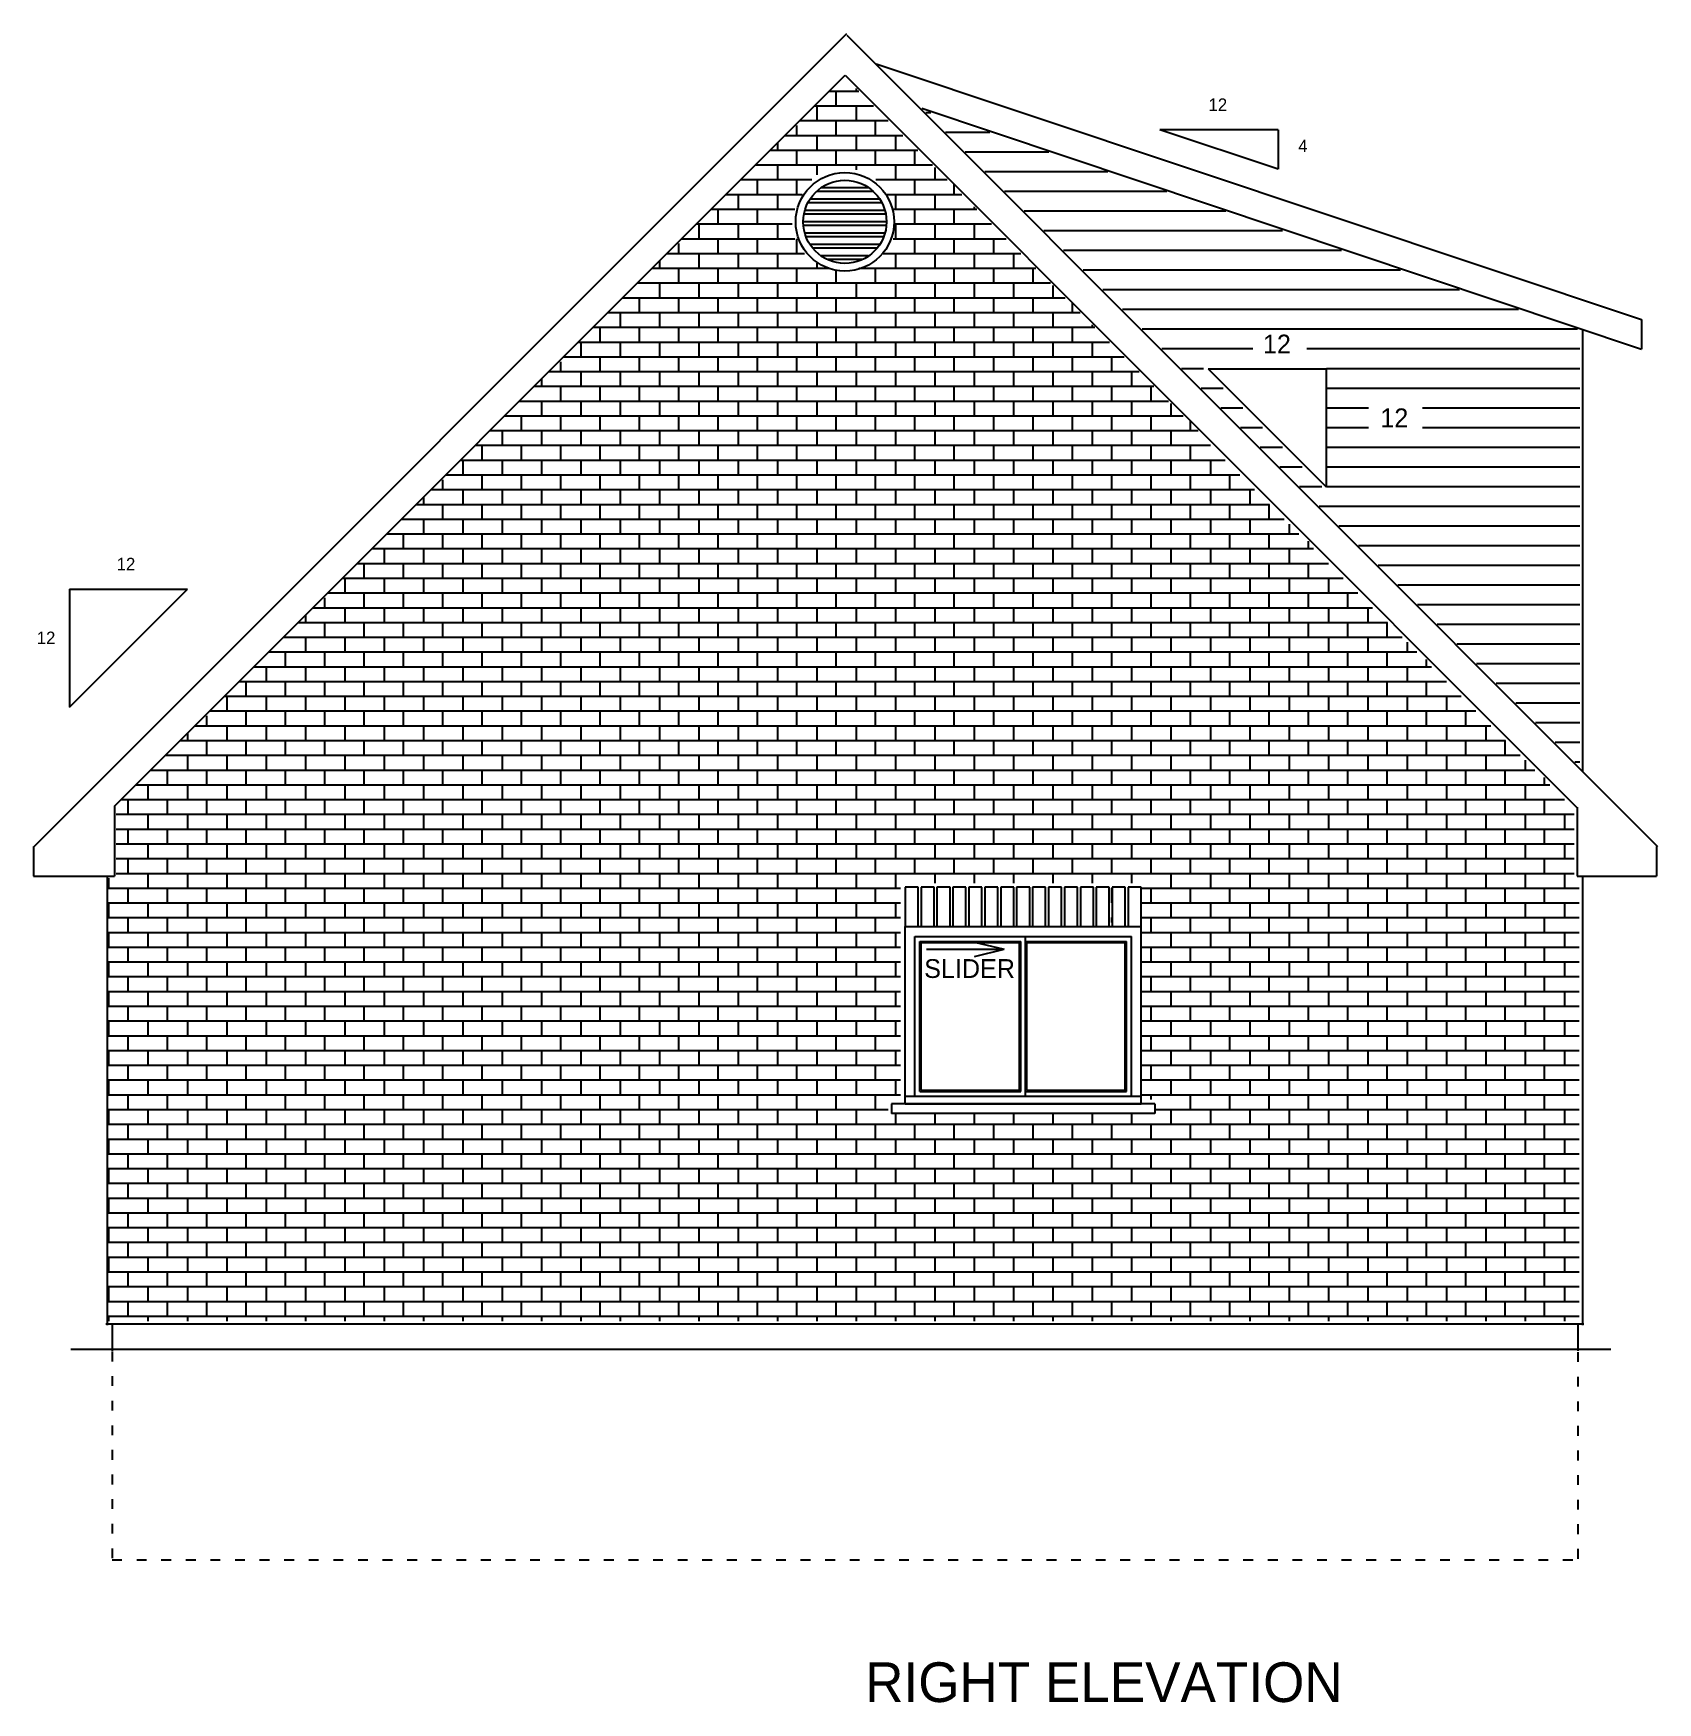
# Model space of a CAD drawing. Extents: x 465 to 796, y 342 to 681.
import ezdxf

# ---------------------------------------------------------------- set-up
doc = ezdxf.new("R2010")
doc.units = 0
doc.linetypes.add('SMALL', pattern=[5, 2, -3])
for name, color, linetype in [('LAYER_12', 12, 'CONTINUOUS'), ('LAYER_14', 14, 'CONTINUOUS'), ('LAYER_15', 15, 'CONTINUOUS'), ('LAYER_2', 2, 'CONTINUOUS'), ('LAYER_4', 4, 'CONTINUOUS')]:
    doc.layers.add(name, color=color, linetype=linetype)

msp = doc.modelspace()

# ---------------------------------------------------------------- texts
at = {"layer": 'LAYER_12'}
for s, p in [('12', (715.38, 616)), ('SLIDER', (646.5, 489.06))]:
    msp.add_text(s, height=3.82, dxfattribs=at).set_placement(p)
at = {"layer": 'LAYER_14'}
for s, height, p in [('12', 2.547, (704.31, 665.28)), ('4', 2.55, (722.56, 656.91)), ('12', 2.547, (482.31, 571.91)), ('12', 2.547, (466.06, 556.91))]:
    msp.add_text(s, height=height, dxfattribs=at).set_placement(p)
at = {"layer": 'LAYER_4'}
for s, height, p in [('12', 3.82, (739.25, 601)), ('RIGHT ELEVATION', 8.0655, (634.5, 341.88))]:
    msp.add_text(s, height=height, dxfattribs=at).set_placement(p)

# ---------------------------------------------------------------- linework, layer by layer
at = {"layer": 'LAYER_14'}
for p, q in [((718.44, 661.47), (694.44, 661.47)), ((718.44, 653.47), (694.44, 661.47)), ((718.44, 661.47), (718.44, 653.47)), ((636.24, 648.9), (624.61, 648.9)), ((635.28, 649.67), (625.57, 649.67)), ((638.55, 645.06), (622.3, 645.06)), ((637.97, 646.6), (622.88, 646.6)), ((637.49, 647.37), (623.36, 647.37)), ((638.84, 642.75), (622.01, 642.75)), ((638.84, 641.98), (622.01, 641.98)), ((638.74, 644.29), (622.11, 644.29)), ((638.55, 640.44), (622.3, 640.44)), ((638.26, 639.67), (622.49, 639.67)), ((637.49, 638.13), (623.36, 638.13)), ((636.91, 637.37), (623.93, 637.37)), ((635.18, 635.83), (625.47, 635.83)), ((634.03, 635.06), (626.91, 635.06)), ((472.69, 568.1), (496.69, 568.1)), ((472.69, 568.1), (472.69, 544.1)), ((472.69, 544.1), (496.69, 568.1)), ((645.28, 507.5), (642.62, 507.5)), ((642.62, 507.5), (642.62, 499.5)), ((645.28, 499.5), (645.28, 507.5)), ((648.52, 507.5), (645.86, 507.5)), ((645.86, 507.5), (645.86, 499.5)), ((648.52, 499.5), (648.52, 507.5)), ((651.76, 507.5), (649.1, 507.5)), ((649.1, 507.5), (649.1, 499.5)), ((651.76, 499.5), (651.76, 507.5)), ((655, 507.5), (652.34, 507.5)), ((652.34, 507.5), (652.34, 499.5)), ((655, 499.5), (655, 507.5)), ((658.24, 507.5), (655.58, 507.5)), ((655.58, 507.5), (655.58, 499.5)), ((658.24, 499.5), (658.24, 507.5)), ((661.48, 507.5), (658.82, 507.5)), ((658.82, 507.5), (658.82, 499.5)), ((661.48, 499.5), (661.48, 507.5)), ((664.71, 507.5), (662.05, 507.5)), ((662.05, 507.5), (662.05, 499.5)), ((664.71, 499.5), (664.71, 507.5)), ((667.95, 507.5), (665.29, 507.5)), ((665.29, 507.5), (665.29, 499.5)), ((667.95, 499.5), (667.95, 507.5)), ((671.19, 507.5), (668.53, 507.5)), ((668.53, 507.5), (668.53, 499.5)), ((671.19, 499.5), (671.19, 507.5)), ((674.43, 507.5), (671.77, 507.5)), ((671.77, 507.5), (671.77, 499.5)), ((674.43, 499.5), (674.43, 507.5)), ((677.67, 507.5), (675.01, 507.5)), ((675.01, 507.5), (675.01, 499.5)), ((677.67, 499.5), (677.67, 507.5)), ((680.91, 507.5), (678.25, 507.5)), ((678.25, 507.5), (678.25, 499.5)), ((680.91, 499.5), (680.91, 507.5)), ((684.14, 507.5), (681.48, 507.5)), ((681.48, 507.5), (681.48, 499.5)), ((684.14, 499.5), (684.14, 507.5)), ((687.38, 507.5), (684.72, 507.5)), ((684.72, 507.5), (684.72, 499.5)), ((687.38, 499.5), (687.38, 507.5)), ((690.62, 507.5), (687.96, 507.5)), ((687.96, 507.5), (687.96, 499.5)), ((690.62, 499.5), (690.62, 507.5)), ((642.62, 499.5), (645.28, 499.5)), ((642.62, 463.5), (642.62, 499.5)), ((642.62, 499.5), (690.62, 499.5)), ((645.86, 499.5), (648.52, 499.5)), ((649.1, 499.5), (651.76, 499.5)), ((652.34, 499.5), (655, 499.5)), ((655.58, 499.5), (658.24, 499.5)), ((658.82, 499.5), (661.48, 499.5)), ((662.05, 499.5), (664.71, 499.5)), ((665.29, 499.5), (667.95, 499.5)), ((668.53, 499.5), (671.19, 499.5)), ((671.77, 499.5), (674.43, 499.5)), ((675.01, 499.5), (677.67, 499.5)), ((678.25, 499.5), (680.91, 499.5)), ((681.48, 499.5), (684.14, 499.5)), ((684.72, 499.5), (687.38, 499.5)), ((687.96, 499.5), (690.62, 499.5)), ((690.62, 463.5), (690.62, 499.5)), ((644.62, 465), (644.62, 497.5)), ((644.62, 497.5), (688.62, 497.5)), ((645.62, 466), (645.62, 496.5)), ((645.62, 496.5), (666.12, 496.5)), ((645.88, 466.25), (645.88, 496.25)), ((645.88, 496.25), (665.88, 496.25)), ((665.88, 466.25), (665.88, 496.25)), ((666.12, 466), (666.12, 496.5)), ((667.12, 465), (667.12, 497.5)), ((667.12, 496.5), (687.62, 496.5)), ((667.38, 466.25), (667.38, 496.25)), ((667.38, 496.25), (687.38, 496.25)), ((687.38, 466.25), (687.38, 496.25)), ((687.62, 466), (687.62, 496.5)), ((688.62, 465), (688.62, 497.5)), ((642.62, 465), (690.62, 465)), ((645.62, 466), (666.12, 466)), ((645.88, 466.25), (665.88, 466.25)), ((667.12, 466), (687.62, 466)), ((667.38, 466.25), (687.38, 466.25)), ((693.38, 463.5), (639.88, 463.5)), ((639.88, 463.5), (639.88, 461.5)), ((693.38, 461.5), (639.88, 461.5)), ((642.62, 463.5), (690.62, 463.5)), ((693.38, 463.5), (693.38, 461.5))]:
    msp.add_line(p, q, dxfattribs=at)
for radius in [10, 8.46]:
    msp.add_circle((630.38, 642.75), radius, dxfattribs=at)
at = {"layer": 'LAYER_15'}
for p, q in [((627.18, 669.32), (633.18, 669.32)), ((628.56, 669.32), (628.56, 666.32)), ((632.68, 669.82), (632.68, 669.32)), ((624.18, 666.32), (624.68, 666.32)), ((624.68, 666.32), (636.18, 666.32)), ((624.68, 666.32), (624.68, 663.32)), ((632.68, 666.32), (632.68, 663.32)), ((620.56, 662.32), (620.56, 660.32)), ((621.18, 663.32), (624.68, 663.32)), ((624.68, 663.32), (639.18, 663.32)), ((628.56, 663.32), (628.56, 660.32)), ((636.56, 663.32), (636.56, 660.32)), ((646.82, 664.97), (647.82, 664.97)), ((616.68, 658.82), (616.68, 657.32)), ((618.18, 660.32), (624.68, 660.32)), ((624.68, 660.32), (642.18, 660.32)), ((624.68, 660.32), (624.68, 657.32)), ((632.68, 660.32), (632.68, 657.32)), ((640.68, 660.32), (640.68, 657.32)), ((650.82, 660.97), (659.82, 660.97)), ((615.18, 657.32), (624.68, 657.32)), ((620.56, 657.32), (620.56, 654.32)), ((624.68, 657.32), (645.18, 657.32)), ((628.56, 657.32), (628.56, 654.32)), ((636.56, 657.32), (636.56, 654.32)), ((644.56, 657.32), (644.56, 654.32)), ((654.82, 656.97), (670.82, 656.97)), ((670.82, 656.97), (671.82, 656.97)), ((612.18, 654.32), (624.68, 654.32)), ((616.68, 654.32), (616.68, 651.32)), ((624.68, 654.32), (648.18, 654.32)), ((624.68, 654.32), (624.68, 652.32)), ((632.68, 654.32), (632.68, 653.32)), ((640.68, 654.32), (640.68, 651.32)), ((648.68, 653.82), (648.68, 651.32)), ((658.82, 652.97), (670.82, 652.97)), ((670.82, 652.97), (683.82, 652.97)), ((606.18, 648.32), (621.68, 648.32)), ((608.68, 648.32), (608.68, 645.32)), ((609.18, 651.32), (623.68, 651.32)), ((612.56, 651.32), (612.56, 648.32)), ((616.68, 648.32), (616.68, 645.32)), ((620.56, 651.32), (620.56, 648.32)), ((636.68, 651.32), (648.68, 651.32)), ((638.68, 648.32), (648.68, 648.32)), ((640.68, 648.32), (640.68, 645.32)), ((644.56, 651.32), (644.56, 648.32)), ((648.68, 651.32), (651.18, 651.32)), ((648.68, 648.32), (654.18, 648.32)), ((648.68, 648.32), (648.68, 645.32)), ((652.56, 650.32), (652.56, 648.32)), ((662.82, 648.97), (670.82, 648.97)), ((670.82, 648.97), (694.82, 648.97)), ((694.82, 648.97), (695.82, 648.97)), ((603.18, 645.32), (620.18, 645.32)), ((604.56, 645.32), (604.56, 642.32)), ((612.56, 645.32), (612.56, 642.32)), ((640.18, 645.32), (648.68, 645.32)), ((644.56, 645.32), (644.56, 642.32)), ((648.68, 645.32), (657.18, 645.32)), ((652.56, 645.32), (652.56, 642.32)), ((656.68, 645.82), (656.68, 645.32)), ((666.82, 644.97), (670.82, 644.97)), ((670.82, 644.97), (694.82, 644.97)), ((694.82, 644.97), (707.82, 644.97)), ((600.18, 642.32), (600.68, 642.32)), ((600.68, 642.32), (619.68, 642.32)), ((600.68, 642.32), (600.68, 639.32)), ((608.68, 642.32), (608.68, 639.32)), ((616.68, 642.32), (616.68, 639.32)), ((640.68, 642.32), (648.68, 642.32)), ((640.68, 642.32), (640.68, 639.32)), ((648.68, 642.32), (660.18, 642.32)), ((648.68, 642.32), (648.68, 639.32)), ((656.68, 642.32), (656.68, 639.32)), ((596.56, 638.32), (596.56, 636.32)), ((597.18, 639.32), (600.68, 639.32)), ((600.68, 639.32), (620.18, 639.32)), ((604.56, 639.32), (604.56, 636.32)), ((612.56, 639.32), (612.56, 636.32)), ((620.56, 639.32), (620.56, 636.32)), ((640.18, 639.32), (648.68, 639.32)), ((644.56, 639.32), (644.56, 636.32)), ((648.68, 639.32), (663.18, 639.32)), ((652.56, 639.32), (652.56, 636.32)), ((660.56, 639.32), (660.56, 636.32)), ((670.82, 640.97), (694.82, 640.97)), ((670.82, 640.97), (694.82, 640.97)), ((694.82, 640.97), (718.82, 640.97)), ((694.82, 640.97), (718.82, 640.97)), ((718.82, 640.97), (719.32, 640.97)), ((718.82, 640.97), (719.32, 640.97)), ((592.68, 634.82), (592.68, 633.32)), ((594.18, 636.32), (600.68, 636.32)), ((600.68, 636.32), (622.18, 636.32)), ((600.68, 636.32), (600.68, 633.32)), ((608.68, 636.32), (608.68, 633.32)), ((616.68, 636.32), (616.68, 633.32)), ((638.18, 636.32), (648.68, 636.32)), ((640.68, 636.32), (640.68, 633.32)), ((648.68, 636.32), (666.18, 636.32)), ((648.68, 636.32), (648.68, 633.32)), ((656.68, 636.32), (656.68, 633.32)), ((664.68, 636.32), (664.68, 633.32)), ((674.82, 636.97), (694.82, 636.97)), ((694.82, 636.97), (718.82, 636.97)), ((718.82, 636.97), (731.32, 636.97)), ((591.18, 633.32), (600.68, 633.32)), ((596.56, 633.32), (596.56, 630.32)), ((600.68, 633.32), (624.68, 633.32)), ((604.56, 633.32), (604.56, 630.32)), ((612.56, 633.32), (612.56, 630.32)), ((620.56, 633.32), (620.56, 630.32)), ((624.68, 634.32), (624.68, 633.32)), ((624.68, 633.32), (627.18, 633.32)), ((628.56, 632.82), (628.56, 630.32)), ((633.18, 633.32), (648.68, 633.32)), ((636.56, 633.32), (636.56, 630.32)), ((644.56, 633.32), (644.56, 630.32)), ((648.68, 633.32), (669.18, 633.32)), ((652.56, 633.32), (652.56, 630.32)), ((660.56, 633.32), (660.56, 630.32)), ((668.56, 633.32), (668.56, 630.32)), ((678.82, 632.97), (694.82, 632.97)), ((694.82, 632.97), (718.82, 632.97)), ((718.82, 632.97), (742.82, 632.97)), ((742.82, 632.97), (743.32, 632.97)), ((588.18, 630.32), (600.68, 630.32)), ((592.68, 630.32), (592.68, 627.32)), ((600.68, 630.32), (624.68, 630.32)), ((600.68, 630.32), (600.68, 627.32)), ((608.68, 630.32), (608.68, 627.32)), ((616.68, 630.32), (616.68, 627.32)), ((624.68, 630.32), (648.68, 630.32)), ((624.68, 630.32), (624.68, 627.32)), ((632.68, 630.32), (632.68, 627.32)), ((640.68, 630.32), (640.68, 627.32)), ((648.68, 630.32), (672.18, 630.32)), ((648.68, 630.32), (648.68, 627.32)), ((656.68, 630.32), (656.68, 627.32)), ((664.68, 630.32), (664.68, 627.32)), ((672.68, 629.82), (672.68, 627.32)), ((682.82, 628.97), (694.82, 628.97)), ((694.82, 628.97), (718.82, 628.97)), ((718.82, 628.97), (742.82, 628.97)), ((742.82, 628.97), (755.32, 628.97)), ((582.18, 624.32), (600.68, 624.32)), ((584.68, 624.32), (584.68, 621.32)), ((585.18, 627.32), (600.68, 627.32)), ((588.56, 627.32), (588.56, 624.32)), ((592.68, 624.32), (592.68, 621.32)), ((596.56, 627.32), (596.56, 624.32)), ((600.68, 627.32), (624.68, 627.32)), ((600.68, 624.32), (624.68, 624.32)), ((600.68, 624.32), (600.68, 621.32)), ((604.56, 627.32), (604.56, 624.32)), ((608.68, 624.32), (608.68, 621.32)), ((612.56, 627.32), (612.56, 624.32)), ((616.68, 624.32), (616.68, 621.32)), ((620.56, 627.32), (620.56, 624.32)), ((624.68, 627.32), (648.68, 627.32)), ((624.68, 624.32), (648.68, 624.32)), ((624.68, 624.32), (624.68, 621.32)), ((628.56, 627.32), (628.56, 624.32)), ((632.68, 624.32), (632.68, 621.32)), ((636.56, 627.32), (636.56, 624.32)), ((640.68, 624.32), (640.68, 621.32)), ((644.56, 627.32), (644.56, 624.32)), ((648.68, 627.32), (672.68, 627.32)), ((648.68, 624.32), (672.68, 624.32)), ((648.68, 624.32), (648.68, 621.32)), ((652.56, 627.32), (652.56, 624.32)), ((656.68, 624.32), (656.68, 621.32)), ((660.56, 627.32), (660.56, 624.32)), ((664.68, 624.32), (664.68, 621.32)), ((668.56, 627.32), (668.56, 624.32)), ((672.68, 627.32), (675.18, 627.32)), ((672.68, 624.32), (678.18, 624.32)), ((672.68, 624.32), (672.68, 621.32)), ((676.56, 626.32), (676.56, 624.32)), ((686.82, 624.97), (694.82, 624.97)), ((694.82, 624.97), (718.82, 624.97)), ((718.82, 624.97), (742.82, 624.97)), ((742.82, 624.97), (766.82, 624.97)), ((766.82, 624.97), (767.32, 624.97)), ((579.18, 621.32), (600.68, 621.32)), ((580.56, 621.32), (580.56, 618.32)), ((588.56, 621.32), (588.56, 618.32)), ((596.56, 621.32), (596.56, 618.32)), ((600.68, 621.32), (624.68, 621.32)), ((604.56, 621.32), (604.56, 618.32)), ((612.56, 621.32), (612.56, 618.32)), ((620.56, 621.32), (620.56, 618.32)), ((624.68, 621.32), (648.68, 621.32)), ((628.56, 621.32), (628.56, 618.32)), ((636.56, 621.32), (636.56, 618.32)), ((644.56, 621.32), (644.56, 618.32)), ((648.68, 621.32), (672.68, 621.32)), ((652.56, 621.32), (652.56, 618.32)), ((660.56, 621.32), (660.56, 618.32)), ((668.56, 621.32), (668.56, 618.32)), ((672.68, 621.32), (681.18, 621.32)), ((676.56, 621.32), (676.56, 618.32)), ((680.68, 621.82), (680.68, 621.32)), ((690.82, 620.97), (694.82, 620.97)), ((694.82, 620.97), (718.82, 620.97)), ((718.82, 620.97), (742.82, 620.97)), ((742.82, 620.97), (766.82, 620.97)), ((766.82, 620.97), (779.32, 620.97)), ((576.18, 618.32), (576.68, 618.32)), ((576.68, 618.32), (600.68, 618.32)), ((576.68, 618.32), (576.68, 615.32)), ((584.68, 618.32), (584.68, 615.32)), ((592.68, 618.32), (592.68, 615.32)), ((600.68, 618.32), (624.68, 618.32)), ((600.68, 618.32), (600.68, 615.32)), ((608.68, 618.32), (608.68, 615.32)), ((616.68, 618.32), (616.68, 615.32)), ((624.68, 618.32), (648.68, 618.32)), ((624.68, 618.32), (624.68, 615.32)), ((632.68, 618.32), (632.68, 615.32)), ((640.68, 618.32), (640.68, 615.32)), ((648.68, 618.32), (672.68, 618.32)), ((648.68, 618.32), (648.68, 615.32)), ((656.68, 618.32), (656.68, 615.32)), ((664.68, 618.32), (664.68, 615.32)), ((672.68, 618.32), (684.18, 618.32)), ((672.68, 618.32), (672.68, 615.32)), ((680.68, 618.32), (680.68, 615.32)), ((572.56, 614.32), (572.56, 612.32)), ((573.18, 615.32), (576.68, 615.32)), ((576.68, 615.32), (600.68, 615.32)), ((580.56, 615.32), (580.56, 612.32)), ((588.56, 615.32), (588.56, 612.32)), ((596.56, 615.32), (596.56, 612.32)), ((600.68, 615.32), (624.68, 615.32)), ((604.56, 615.32), (604.56, 612.32)), ((612.56, 615.32), (612.56, 612.32)), ((620.56, 615.32), (620.56, 612.32)), ((624.68, 615.32), (648.68, 615.32)), ((628.56, 615.32), (628.56, 612.32)), ((636.56, 615.32), (636.56, 612.32)), ((644.56, 615.32), (644.56, 612.32)), ((648.68, 615.32), (672.68, 615.32)), ((652.56, 615.32), (652.56, 612.32)), ((660.56, 615.32), (660.56, 612.32)), ((668.56, 615.32), (668.56, 612.32)), ((672.68, 615.32), (687.18, 615.32)), ((676.56, 615.32), (676.56, 612.32)), ((684.56, 615.32), (684.56, 612.32)), ((694.82, 616.97), (713.32, 616.97)), ((694.82, 616.97), (713.32, 616.97)), ((724.32, 616.97), (742.82, 616.97)), ((724.32, 616.97), (742.82, 616.97)), ((742.82, 616.97), (766.82, 616.97)), ((742.82, 616.97), (766.82, 616.97)), ((766.82, 616.97), (779.82, 616.97)), ((766.82, 616.97), (779.82, 616.97)), ((568.68, 610.82), (568.68, 609.32)), ((570.18, 612.32), (576.68, 612.32)), ((576.68, 612.32), (600.68, 612.32)), ((576.68, 612.32), (576.68, 609.32)), ((584.68, 612.32), (584.68, 609.32)), ((592.68, 612.32), (592.68, 609.32)), ((600.68, 612.32), (624.68, 612.32)), ((600.68, 612.32), (600.68, 609.32)), ((608.68, 612.32), (608.68, 609.32)), ((616.68, 612.32), (616.68, 609.32)), ((624.68, 612.32), (648.68, 612.32)), ((624.68, 612.32), (624.68, 609.32)), ((632.68, 612.32), (632.68, 609.32)), ((640.68, 612.32), (640.68, 609.32)), ((648.68, 612.32), (672.68, 612.32)), ((648.68, 612.32), (648.68, 609.32)), ((656.68, 612.32), (656.68, 609.32)), ((664.68, 612.32), (664.68, 609.32)), ((672.68, 612.32), (690.18, 612.32)), ((672.68, 612.32), (672.68, 609.32)), ((680.68, 612.32), (680.68, 609.32)), ((688.68, 612.32), (688.68, 609.32)), ((698.82, 612.97), (703.32, 612.97)), ((728.32, 612.97), (742.82, 612.97)), ((742.82, 612.97), (766.82, 612.97)), ((766.82, 612.97), (779.82, 612.97)), ((567.18, 609.32), (576.68, 609.32)), ((572.56, 609.32), (572.56, 606.32)), ((576.68, 609.32), (600.68, 609.32)), ((580.56, 609.32), (580.56, 606.32)), ((588.56, 609.32), (588.56, 606.32)), ((596.56, 609.32), (596.56, 606.32)), ((600.68, 609.32), (624.68, 609.32)), ((604.56, 609.32), (604.56, 606.32)), ((612.56, 609.32), (612.56, 606.32)), ((620.56, 609.32), (620.56, 606.32)), ((624.68, 609.32), (648.68, 609.32)), ((628.56, 609.32), (628.56, 606.32)), ((636.56, 609.32), (636.56, 606.32)), ((644.56, 609.32), (644.56, 606.32)), ((648.68, 609.32), (672.68, 609.32)), ((652.56, 609.32), (652.56, 606.32)), ((660.56, 609.32), (660.56, 606.32)), ((668.56, 609.32), (668.56, 606.32)), ((672.68, 609.32), (693.18, 609.32)), ((676.56, 609.32), (676.56, 606.32)), ((684.56, 609.32), (684.56, 606.32)), ((692.56, 609.32), (692.56, 606.32)), ((702.82, 608.97), (707.32, 608.97)), ((728.32, 608.97), (742.82, 608.97)), ((742.82, 608.97), (766.82, 608.97)), ((766.82, 608.97), (779.82, 608.97)), ((564.18, 606.32), (576.68, 606.32)), ((568.68, 606.32), (568.68, 603.32)), ((576.68, 606.32), (600.68, 606.32)), ((576.68, 606.32), (576.68, 603.32)), ((584.68, 606.32), (584.68, 603.32)), ((592.68, 606.32), (592.68, 603.32)), ((600.68, 606.32), (624.68, 606.32)), ((600.68, 606.32), (600.68, 603.32)), ((608.68, 606.32), (608.68, 603.32)), ((616.68, 606.32), (616.68, 603.32)), ((624.68, 606.32), (648.68, 606.32)), ((624.68, 606.32), (624.68, 603.32)), ((632.68, 606.32), (632.68, 603.32)), ((640.68, 606.32), (640.68, 603.32)), ((648.68, 606.32), (672.68, 606.32)), ((648.68, 606.32), (648.68, 603.32)), ((656.68, 606.32), (656.68, 603.32)), ((664.68, 606.32), (664.68, 603.32)), ((672.68, 606.32), (696.18, 606.32)), ((672.68, 606.32), (672.68, 603.32)), ((680.68, 606.32), (680.68, 603.32)), ((688.68, 606.32), (688.68, 603.32)), ((696.68, 605.82), (696.68, 603.32)), ((706.82, 604.97), (711.32, 604.97)), ((728.32, 604.97), (736.82, 604.97)), ((747.82, 604.97), (766.82, 604.97)), ((766.82, 604.97), (779.82, 604.97)), ((561.18, 603.32), (576.68, 603.32)), ((564.56, 603.32), (564.56, 600.32)), ((572.56, 603.32), (572.56, 600.32)), ((576.68, 603.32), (600.68, 603.32)), ((580.56, 603.32), (580.56, 600.32)), ((588.56, 603.32), (588.56, 600.32)), ((596.56, 603.32), (596.56, 600.32)), ((600.68, 603.32), (624.68, 603.32)), ((604.56, 603.32), (604.56, 600.32)), ((612.56, 603.32), (612.56, 600.32)), ((620.56, 603.32), (620.56, 600.32)), ((624.68, 603.32), (648.68, 603.32)), ((628.56, 603.32), (628.56, 600.32)), ((636.56, 603.32), (636.56, 600.32)), ((644.56, 603.32), (644.56, 600.32)), ((648.68, 603.32), (672.68, 603.32)), ((652.56, 603.32), (652.56, 600.32)), ((660.56, 603.32), (660.56, 600.32)), ((668.56, 603.32), (668.56, 600.32)), ((672.68, 603.32), (696.68, 603.32)), ((676.56, 603.32), (676.56, 600.32)), ((684.56, 603.32), (684.56, 600.32)), ((692.56, 603.32), (692.56, 600.32)), ((696.68, 603.32), (699.18, 603.32)), ((700.56, 602.32), (700.56, 600.32)), ((710.82, 600.97), (715.32, 600.97)), ((728.32, 600.97), (736.82, 600.97)), ((747.82, 600.97), (766.82, 600.97)), ((766.82, 600.97), (779.82, 600.97)), ((555.18, 597.32), (576.68, 597.32)), ((556.56, 597.32), (556.56, 594.32)), ((558.18, 600.32), (576.68, 600.32)), ((560.68, 600.32), (560.68, 597.32)), ((564.56, 597.32), (564.56, 594.32)), ((568.68, 600.32), (568.68, 597.32)), ((572.56, 597.32), (572.56, 594.32)), ((576.68, 600.32), (600.68, 600.32)), ((576.68, 600.32), (576.68, 597.32)), ((576.68, 597.32), (600.68, 597.32)), ((580.56, 597.32), (580.56, 594.32)), ((584.68, 600.32), (584.68, 597.32)), ((588.56, 597.32), (588.56, 594.32)), ((592.68, 600.32), (592.68, 597.32)), ((596.56, 597.32), (596.56, 594.32)), ((600.68, 600.32), (624.68, 600.32)), ((600.68, 600.32), (600.68, 597.32)), ((600.68, 597.32), (624.68, 597.32)), ((604.56, 597.32), (604.56, 594.32)), ((608.68, 600.32), (608.68, 597.32)), ((612.56, 597.32), (612.56, 594.32)), ((616.68, 600.32), (616.68, 597.32)), ((620.56, 597.32), (620.56, 594.32)), ((624.68, 600.32), (648.68, 600.32)), ((624.68, 600.32), (624.68, 597.32)), ((624.68, 597.32), (648.68, 597.32)), ((628.56, 597.32), (628.56, 594.32)), ((632.68, 600.32), (632.68, 597.32)), ((636.56, 597.32), (636.56, 594.32)), ((640.68, 600.32), (640.68, 597.32)), ((644.56, 597.32), (644.56, 594.32)), ((648.68, 600.32), (672.68, 600.32)), ((648.68, 600.32), (648.68, 597.32)), ((648.68, 597.32), (672.68, 597.32)), ((652.56, 597.32), (652.56, 594.32)), ((656.68, 600.32), (656.68, 597.32)), ((660.56, 597.32), (660.56, 594.32)), ((664.68, 600.32), (664.68, 597.32)), ((668.56, 597.32), (668.56, 594.32)), ((672.68, 600.32), (696.68, 600.32)), ((672.68, 600.32), (672.68, 597.32)), ((672.68, 597.32), (696.68, 597.32)), ((676.56, 597.32), (676.56, 594.32)), ((680.68, 600.32), (680.68, 597.32)), ((684.56, 597.32), (684.56, 594.32)), ((688.68, 600.32), (688.68, 597.32)), ((692.56, 597.32), (692.56, 594.32)), ((696.68, 600.32), (702.18, 600.32)), ((696.68, 600.32), (696.68, 597.32)), ((696.68, 597.32), (704.68, 597.32)), ((700.56, 597.32), (700.56, 594.32)), ((552.18, 594.32), (552.68, 594.32)), ((552.68, 594.32), (576.68, 594.32)), ((552.68, 594.32), (552.68, 591.32)), ((560.68, 594.32), (560.68, 591.32)), ((568.68, 594.32), (568.68, 591.32)), ((576.68, 594.32), (600.68, 594.32)), ((576.68, 594.32), (576.68, 591.32)), ((584.68, 594.32), (584.68, 591.32)), ((592.68, 594.32), (592.68, 591.32)), ((600.68, 594.32), (624.68, 594.32)), ((600.68, 594.32), (600.68, 591.32)), ((608.68, 594.32), (608.68, 591.32)), ((616.68, 594.32), (616.68, 591.32)), ((624.68, 594.32), (648.68, 594.32)), ((624.68, 594.32), (624.68, 591.32)), ((632.68, 594.32), (632.68, 591.32)), ((640.68, 594.32), (640.68, 591.32)), ((648.68, 594.32), (672.68, 594.32)), ((648.68, 594.32), (648.68, 591.32)), ((656.68, 594.32), (656.68, 591.32)), ((664.68, 594.32), (664.68, 591.32)), ((672.68, 594.32), (696.68, 594.32)), ((672.68, 594.32), (672.68, 591.32)), ((680.68, 594.32), (680.68, 591.32)), ((688.68, 594.32), (688.68, 591.32)), ((696.68, 594.32), (707.68, 594.32)), ((696.68, 594.32), (696.68, 591.32)), ((704.68, 594.32), (704.68, 591.32)), ((714.82, 596.97), (718.82, 596.97)), ((718.82, 596.97), (719.32, 596.97)), ((728.32, 596.97), (742.82, 596.97)), ((742.82, 596.97), (766.82, 596.97)), ((766.82, 596.97), (779.82, 596.97)), ((549.18, 591.32), (552.68, 591.32)), ((552.68, 591.32), (576.68, 591.32)), ((556.56, 591.32), (556.56, 588.32)), ((564.56, 591.32), (564.56, 588.32)), ((572.56, 591.32), (572.56, 588.32)), ((576.68, 591.32), (600.68, 591.32)), ((580.56, 591.32), (580.56, 588.32)), ((588.56, 591.32), (588.56, 588.32)), ((596.56, 591.32), (596.56, 588.32)), ((600.68, 591.32), (624.68, 591.32)), ((604.56, 591.32), (604.56, 588.32)), ((612.56, 591.32), (612.56, 588.32)), ((620.56, 591.32), (620.56, 588.32)), ((624.68, 591.32), (648.68, 591.32)), ((628.56, 591.32), (628.56, 588.32)), ((636.56, 591.32), (636.56, 588.32)), ((644.56, 591.32), (644.56, 588.32)), ((648.68, 591.32), (672.68, 591.32)), ((652.56, 591.32), (652.56, 588.32)), ((660.56, 591.32), (660.56, 588.32)), ((668.56, 591.32), (668.56, 588.32)), ((672.68, 591.32), (696.68, 591.32)), ((676.56, 591.32), (676.56, 588.32)), ((684.56, 591.32), (684.56, 588.32)), ((692.56, 591.32), (692.56, 588.32)), ((696.68, 591.32), (710.68, 591.32)), ((700.56, 591.32), (700.56, 588.32)), ((708.56, 591.32), (708.56, 588.32)), ((718.82, 592.97), (723.32, 592.97)), ((718.82, 592.97), (723.32, 592.97)), ((728.32, 592.97), (742.82, 592.97)), ((728.32, 592.97), (742.82, 592.97)), ((742.82, 592.97), (766.82, 592.97)), ((742.82, 592.97), (766.82, 592.97)), ((766.82, 592.97), (779.82, 592.97)), ((766.82, 592.97), (779.82, 592.97)), ((546.18, 588.32), (552.68, 588.32)), ((548.56, 590.32), (548.56, 588.32)), ((552.68, 588.32), (576.68, 588.32)), ((552.68, 588.32), (552.68, 585.32)), ((560.68, 588.32), (560.68, 585.32)), ((568.68, 588.32), (568.68, 585.32)), ((576.68, 588.32), (600.68, 588.32)), ((576.68, 588.32), (576.68, 585.32)), ((584.68, 588.32), (584.68, 585.32)), ((592.68, 588.32), (592.68, 585.32)), ((600.68, 588.32), (624.68, 588.32)), ((600.68, 588.32), (600.68, 585.32)), ((608.68, 588.32), (608.68, 585.32)), ((616.68, 588.32), (616.68, 585.32)), ((624.68, 588.32), (648.68, 588.32)), ((624.68, 588.32), (624.68, 585.32)), ((632.68, 588.32), (632.68, 585.32)), ((640.68, 588.32), (640.68, 585.32)), ((648.68, 588.32), (672.68, 588.32)), ((648.68, 588.32), (648.68, 585.32)), ((656.68, 588.32), (656.68, 585.32)), ((664.68, 588.32), (664.68, 585.32)), ((672.68, 588.32), (696.68, 588.32)), ((672.68, 588.32), (672.68, 585.32)), ((680.68, 588.32), (680.68, 585.32)), ((688.68, 588.32), (688.68, 585.32)), ((696.68, 588.32), (713.68, 588.32)), ((696.68, 588.32), (696.68, 585.32)), ((704.68, 588.32), (704.68, 585.32)), ((712.68, 588.32), (712.68, 585.32)), ((722.82, 588.97), (727.32, 588.97)), ((728.32, 588.97), (742.82, 588.97)), ((742.82, 588.97), (766.82, 588.97)), ((766.82, 588.97), (779.82, 588.97)), ((543.18, 585.32), (552.68, 585.32)), ((544.68, 586.82), (544.68, 585.32)), ((548.56, 585.32), (548.56, 582.32)), ((552.68, 585.32), (576.68, 585.32)), ((556.56, 585.32), (556.56, 582.32)), ((564.56, 585.32), (564.56, 582.32)), ((572.56, 585.32), (572.56, 582.32)), ((576.68, 585.32), (600.68, 585.32)), ((580.56, 585.32), (580.56, 582.32)), ((588.56, 585.32), (588.56, 582.32)), ((596.56, 585.32), (596.56, 582.32)), ((600.68, 585.32), (624.68, 585.32)), ((604.56, 585.32), (604.56, 582.32)), ((612.56, 585.32), (612.56, 582.32)), ((620.56, 585.32), (620.56, 582.32)), ((624.68, 585.32), (648.68, 585.32)), ((628.56, 585.32), (628.56, 582.32)), ((636.56, 585.32), (636.56, 582.32)), ((644.56, 585.32), (644.56, 582.32)), ((648.68, 585.32), (672.68, 585.32)), ((652.56, 585.32), (652.56, 582.32)), ((660.56, 585.32), (660.56, 582.32)), ((668.56, 585.32), (668.56, 582.32)), ((672.68, 585.32), (696.68, 585.32)), ((676.56, 585.32), (676.56, 582.32)), ((684.56, 585.32), (684.56, 582.32)), ((692.56, 585.32), (692.56, 582.32)), ((696.68, 585.32), (716.68, 585.32)), ((700.56, 585.32), (700.56, 582.32)), ((708.56, 585.32), (708.56, 582.32)), ((716.56, 585.32), (716.56, 582.32)), ((726.82, 584.97), (742.82, 584.97)), ((742.82, 584.97), (766.82, 584.97)), ((766.82, 584.97), (779.82, 584.97)), ((540.18, 582.32), (552.68, 582.32)), ((544.68, 582.32), (544.68, 579.32)), ((552.68, 582.32), (576.68, 582.32)), ((552.68, 582.32), (552.68, 579.32)), ((560.68, 582.32), (560.68, 579.32)), ((568.68, 582.32), (568.68, 579.32)), ((576.68, 582.32), (600.68, 582.32)), ((576.68, 582.32), (576.68, 579.32)), ((584.68, 582.32), (584.68, 579.32)), ((592.68, 582.32), (592.68, 579.32)), ((600.68, 582.32), (624.68, 582.32)), ((600.68, 582.32), (600.68, 579.32)), ((608.68, 582.32), (608.68, 579.32)), ((616.68, 582.32), (616.68, 579.32)), ((624.68, 582.32), (648.68, 582.32)), ((624.68, 582.32), (624.68, 579.32)), ((632.68, 582.32), (632.68, 579.32)), ((640.68, 582.32), (640.68, 579.32)), ((648.68, 582.32), (672.68, 582.32)), ((648.68, 582.32), (648.68, 579.32)), ((656.68, 582.32), (656.68, 579.32)), ((664.68, 582.32), (664.68, 579.32)), ((672.68, 582.32), (696.68, 582.32)), ((672.68, 582.32), (672.68, 579.32)), ((680.68, 582.32), (680.68, 579.32)), ((688.68, 582.32), (688.68, 579.32)), ((696.68, 582.32), (719.68, 582.32)), ((696.68, 582.32), (696.68, 579.32)), ((704.68, 582.32), (704.68, 579.32)), ((712.68, 582.32), (712.68, 579.32)), ((720.68, 581.32), (720.68, 579.32)), ((730.82, 580.97), (742.82, 580.97)), ((742.82, 580.97), (766.82, 580.97)), ((766.82, 580.97), (779.82, 580.97)), ((537.18, 579.32), (552.68, 579.32)), ((540.56, 579.32), (540.56, 576.32)), ((548.56, 579.32), (548.56, 576.32)), ((552.68, 579.32), (576.68, 579.32)), ((556.56, 579.32), (556.56, 576.32)), ((564.56, 579.32), (564.56, 576.32)), ((572.56, 579.32), (572.56, 576.32)), ((576.68, 579.32), (600.68, 579.32)), ((580.56, 579.32), (580.56, 576.32)), ((588.56, 579.32), (588.56, 576.32)), ((596.56, 579.32), (596.56, 576.32)), ((600.68, 579.32), (624.68, 579.32)), ((604.56, 579.32), (604.56, 576.32)), ((612.56, 579.32), (612.56, 576.32)), ((620.56, 579.32), (620.56, 576.32)), ((624.68, 579.32), (648.68, 579.32)), ((628.56, 579.32), (628.56, 576.32)), ((636.56, 579.32), (636.56, 576.32)), ((644.56, 579.32), (644.56, 576.32)), ((648.68, 579.32), (672.68, 579.32)), ((652.56, 579.32), (652.56, 576.32)), ((660.56, 579.32), (660.56, 576.32)), ((668.56, 579.32), (668.56, 576.32)), ((672.68, 579.32), (696.68, 579.32)), ((676.56, 579.32), (676.56, 576.32)), ((684.56, 579.32), (684.56, 576.32)), ((692.56, 579.32), (692.56, 576.32)), ((696.68, 579.32), (720.68, 579.32)), ((700.56, 579.32), (700.56, 576.32)), ((708.56, 579.32), (708.56, 576.32)), ((716.56, 579.32), (716.56, 576.32)), ((720.68, 579.32), (722.68, 579.32)), ((724.56, 577.82), (724.56, 576.32)), ((734.82, 576.97), (742.82, 576.97)), ((742.82, 576.97), (766.82, 576.97)), ((766.82, 576.97), (779.82, 576.97)), ((534.18, 576.32), (552.68, 576.32)), ((536.68, 576.32), (536.68, 573.32)), ((544.68, 576.32), (544.68, 573.32)), ((552.68, 576.32), (576.68, 576.32)), ((552.68, 576.32), (552.68, 573.32)), ((560.68, 576.32), (560.68, 573.32)), ((568.68, 576.32), (568.68, 573.32)), ((576.68, 576.32), (600.68, 576.32)), ((576.68, 576.32), (576.68, 573.32)), ((584.68, 576.32), (584.68, 573.32)), ((592.68, 576.32), (592.68, 573.32)), ((600.68, 576.32), (624.68, 576.32)), ((600.68, 576.32), (600.68, 573.32)), ((608.68, 576.32), (608.68, 573.32)), ((616.68, 576.32), (616.68, 573.32)), ((624.68, 576.32), (648.68, 576.32)), ((624.68, 576.32), (624.68, 573.32)), ((632.68, 576.32), (632.68, 573.32)), ((640.68, 576.32), (640.68, 573.32)), ((648.68, 576.32), (672.68, 576.32)), ((648.68, 576.32), (648.68, 573.32)), ((656.68, 576.32), (656.68, 573.32)), ((664.68, 576.32), (664.68, 573.32)), ((672.68, 576.32), (696.68, 576.32)), ((672.68, 576.32), (672.68, 573.32)), ((680.68, 576.32), (680.68, 573.32)), ((688.68, 576.32), (688.68, 573.32)), ((696.68, 576.32), (720.68, 576.32)), ((696.68, 576.32), (696.68, 573.32)), ((704.68, 576.32), (704.68, 573.32)), ((712.68, 576.32), (712.68, 573.32)), ((720.68, 576.32), (725.68, 576.32)), ((720.68, 576.32), (720.68, 573.32)), ((528.18, 570.32), (528.68, 570.32)), ((528.68, 570.32), (552.68, 570.32)), ((528.68, 570.32), (528.68, 567.32)), ((531.18, 573.32), (552.68, 573.32)), ((532.56, 573.32), (532.56, 570.32)), ((536.68, 570.32), (536.68, 567.32)), ((540.56, 573.32), (540.56, 570.32)), ((544.68, 570.32), (544.68, 567.32)), ((548.56, 573.32), (548.56, 570.32)), ((552.68, 573.32), (576.68, 573.32)), ((552.68, 570.32), (576.68, 570.32)), ((552.68, 570.32), (552.68, 567.32)), ((556.56, 573.32), (556.56, 570.32)), ((560.68, 570.32), (560.68, 567.32)), ((564.56, 573.32), (564.56, 570.32)), ((568.68, 570.32), (568.68, 567.32)), ((572.56, 573.32), (572.56, 570.32)), ((576.68, 573.32), (600.68, 573.32)), ((576.68, 570.32), (600.68, 570.32)), ((576.68, 570.32), (576.68, 567.32)), ((580.56, 573.32), (580.56, 570.32)), ((584.68, 570.32), (584.68, 567.32)), ((588.56, 573.32), (588.56, 570.32)), ((592.68, 570.32), (592.68, 567.32)), ((596.56, 573.32), (596.56, 570.32)), ((600.68, 573.32), (624.68, 573.32)), ((600.68, 570.32), (624.68, 570.32)), ((600.68, 570.32), (600.68, 567.32)), ((604.56, 573.32), (604.56, 570.32)), ((608.68, 570.32), (608.68, 567.32)), ((612.56, 573.32), (612.56, 570.32)), ((616.68, 570.32), (616.68, 567.32)), ((620.56, 573.32), (620.56, 570.32)), ((624.68, 573.32), (648.68, 573.32)), ((624.68, 570.32), (648.68, 570.32)), ((624.68, 570.32), (624.68, 567.32)), ((628.56, 573.32), (628.56, 570.32)), ((632.68, 570.32), (632.68, 567.32)), ((636.56, 573.32), (636.56, 570.32)), ((640.68, 570.32), (640.68, 567.32)), ((644.56, 573.32), (644.56, 570.32)), ((648.68, 573.32), (672.68, 573.32)), ((648.68, 570.32), (672.68, 570.32)), ((648.68, 570.32), (648.68, 567.32)), ((652.56, 573.32), (652.56, 570.32)), ((656.68, 570.32), (656.68, 567.32)), ((660.56, 573.32), (660.56, 570.32)), ((664.68, 570.32), (664.68, 567.32)), ((668.56, 573.32), (668.56, 570.32)), ((672.68, 573.32), (696.68, 573.32)), ((672.68, 570.32), (696.68, 570.32)), ((672.68, 570.32), (672.68, 567.32)), ((676.56, 573.32), (676.56, 570.32)), ((680.68, 570.32), (680.68, 567.32)), ((684.56, 573.32), (684.56, 570.32)), ((688.68, 570.32), (688.68, 567.32)), ((692.56, 573.32), (692.56, 570.32)), ((696.68, 573.32), (720.68, 573.32)), ((696.68, 570.32), (720.68, 570.32)), ((696.68, 570.32), (696.68, 567.32)), ((700.56, 573.32), (700.56, 570.32)), ((704.68, 570.32), (704.68, 567.32)), ((708.56, 573.32), (708.56, 570.32)), ((712.68, 570.32), (712.68, 567.32)), ((716.56, 573.32), (716.56, 570.32)), ((720.68, 573.32), (728.68, 573.32)), ((720.68, 570.32), (731.68, 570.32)), ((720.68, 570.32), (720.68, 567.32)), ((724.56, 573.32), (724.56, 570.32)), ((728.68, 570.32), (728.68, 567.32)), ((738.82, 572.97), (742.82, 572.97)), ((742.82, 572.97), (766.82, 572.97)), ((766.82, 572.97), (779.82, 572.97)), ((525.18, 567.32), (528.68, 567.32)), ((528.68, 567.32), (552.68, 567.32)), ((532.56, 567.32), (532.56, 564.32)), ((540.56, 567.32), (540.56, 564.32)), ((548.56, 567.32), (548.56, 564.32)), ((552.68, 567.32), (576.68, 567.32)), ((556.56, 567.32), (556.56, 564.32)), ((564.56, 567.32), (564.56, 564.32)), ((572.56, 567.32), (572.56, 564.32)), ((576.68, 567.32), (600.68, 567.32)), ((580.56, 567.32), (580.56, 564.32)), ((588.56, 567.32), (588.56, 564.32)), ((596.56, 567.32), (596.56, 564.32)), ((600.68, 567.32), (624.68, 567.32)), ((604.56, 567.32), (604.56, 564.32)), ((612.56, 567.32), (612.56, 564.32)), ((620.56, 567.32), (620.56, 564.32)), ((624.68, 567.32), (648.68, 567.32)), ((628.56, 567.32), (628.56, 564.32)), ((636.56, 567.32), (636.56, 564.32)), ((644.56, 567.32), (644.56, 564.32)), ((648.68, 567.32), (672.68, 567.32)), ((652.56, 567.32), (652.56, 564.32)), ((660.56, 567.32), (660.56, 564.32)), ((668.56, 567.32), (668.56, 564.32)), ((672.68, 567.32), (696.68, 567.32)), ((676.56, 567.32), (676.56, 564.32)), ((684.56, 567.32), (684.56, 564.32)), ((692.56, 567.32), (692.56, 564.32)), ((696.68, 567.32), (720.68, 567.32)), ((700.56, 567.32), (700.56, 564.32)), ((708.56, 567.32), (708.56, 564.32)), ((716.56, 567.32), (716.56, 564.32)), ((720.68, 567.32), (734.68, 567.32)), ((724.56, 567.32), (724.56, 564.32)), ((732.56, 567.32), (732.56, 564.32)), ((742.82, 568.97), (766.82, 568.97)), ((742.82, 568.97), (766.82, 568.97)), ((766.82, 568.97), (779.82, 568.97)), ((766.82, 568.97), (779.82, 568.97)), ((522.18, 564.32), (528.68, 564.32)), ((524.56, 566.32), (524.56, 564.32)), ((528.68, 564.32), (552.68, 564.32)), ((528.68, 564.32), (528.68, 561.32)), ((536.68, 564.32), (536.68, 561.32)), ((544.68, 564.32), (544.68, 561.32)), ((552.68, 564.32), (576.68, 564.32)), ((552.68, 564.32), (552.68, 561.32)), ((560.68, 564.32), (560.68, 561.32)), ((568.68, 564.32), (568.68, 561.32)), ((576.68, 564.32), (600.68, 564.32)), ((576.68, 564.32), (576.68, 561.32)), ((584.68, 564.32), (584.68, 561.32)), ((592.68, 564.32), (592.68, 561.32)), ((600.68, 564.32), (624.68, 564.32)), ((600.68, 564.32), (600.68, 561.32)), ((608.68, 564.32), (608.68, 561.32)), ((616.68, 564.32), (616.68, 561.32)), ((624.68, 564.32), (648.68, 564.32)), ((624.68, 564.32), (624.68, 561.32)), ((632.68, 564.32), (632.68, 561.32)), ((640.68, 564.32), (640.68, 561.32)), ((648.68, 564.32), (672.68, 564.32)), ((648.68, 564.32), (648.68, 561.32)), ((656.68, 564.32), (656.68, 561.32)), ((664.68, 564.32), (664.68, 561.32)), ((672.68, 564.32), (696.68, 564.32)), ((672.68, 564.32), (672.68, 561.32)), ((680.68, 564.32), (680.68, 561.32)), ((688.68, 564.32), (688.68, 561.32)), ((696.68, 564.32), (720.68, 564.32)), ((696.68, 564.32), (696.68, 561.32)), ((704.68, 564.32), (704.68, 561.32)), ((712.68, 564.32), (712.68, 561.32)), ((720.68, 564.32), (737.68, 564.32)), ((720.68, 564.32), (720.68, 561.32)), ((728.68, 564.32), (728.68, 561.32)), ((736.68, 564.32), (736.68, 561.32)), ((746.82, 564.97), (766.82, 564.97)), ((766.82, 564.97), (779.82, 564.97)), ((519.18, 561.32), (528.68, 561.32)), ((520.68, 562.82), (520.68, 561.32)), ((524.56, 561.32), (524.56, 558.32)), ((528.68, 561.32), (552.68, 561.32)), ((532.56, 561.32), (532.56, 558.32)), ((540.56, 561.32), (540.56, 558.32)), ((548.56, 561.32), (548.56, 558.32)), ((552.68, 561.32), (576.68, 561.32)), ((556.56, 561.32), (556.56, 558.32)), ((564.56, 561.32), (564.56, 558.32)), ((572.56, 561.32), (572.56, 558.32)), ((576.68, 561.32), (600.68, 561.32)), ((580.56, 561.32), (580.56, 558.32)), ((588.56, 561.32), (588.56, 558.32)), ((596.56, 561.32), (596.56, 558.32)), ((600.68, 561.32), (624.68, 561.32)), ((604.56, 561.32), (604.56, 558.32)), ((612.56, 561.32), (612.56, 558.32)), ((620.56, 561.32), (620.56, 558.32)), ((624.68, 561.32), (648.68, 561.32)), ((628.56, 561.32), (628.56, 558.32)), ((636.56, 561.32), (636.56, 558.32)), ((644.56, 561.32), (644.56, 558.32)), ((648.68, 561.32), (672.68, 561.32)), ((652.56, 561.32), (652.56, 558.32)), ((660.56, 561.32), (660.56, 558.32)), ((668.56, 561.32), (668.56, 558.32)), ((672.68, 561.32), (696.68, 561.32)), ((676.56, 561.32), (676.56, 558.32)), ((684.56, 561.32), (684.56, 558.32)), ((692.56, 561.32), (692.56, 558.32)), ((696.68, 561.32), (720.68, 561.32)), ((700.56, 561.32), (700.56, 558.32)), ((708.56, 561.32), (708.56, 558.32)), ((716.56, 561.32), (716.56, 558.32)), ((720.68, 561.32), (740.68, 561.32)), ((724.56, 561.32), (724.56, 558.32)), ((732.56, 561.32), (732.56, 558.32)), ((740.56, 561.32), (740.56, 558.32)), ((750.82, 560.97), (766.82, 560.97)), ((766.82, 560.97), (779.82, 560.97)), ((516.18, 558.32), (528.68, 558.32)), ((520.68, 558.32), (520.68, 555.32)), ((528.68, 558.32), (552.68, 558.32)), ((528.68, 558.32), (528.68, 555.32)), ((536.68, 558.32), (536.68, 555.32)), ((544.68, 558.32), (544.68, 555.32)), ((552.68, 558.32), (576.68, 558.32)), ((552.68, 558.32), (552.68, 555.32)), ((560.68, 558.32), (560.68, 555.32)), ((568.68, 558.32), (568.68, 555.32)), ((576.68, 558.32), (600.68, 558.32)), ((576.68, 558.32), (576.68, 555.32)), ((584.68, 558.32), (584.68, 555.32)), ((592.68, 558.32), (592.68, 555.32)), ((600.68, 558.32), (624.68, 558.32)), ((600.68, 558.32), (600.68, 555.32)), ((608.68, 558.32), (608.68, 555.32)), ((616.68, 558.32), (616.68, 555.32)), ((624.68, 558.32), (648.68, 558.32)), ((624.68, 558.32), (624.68, 555.32)), ((632.68, 558.32), (632.68, 555.32)), ((640.68, 558.32), (640.68, 555.32)), ((648.68, 558.32), (672.68, 558.32)), ((648.68, 558.32), (648.68, 555.32)), ((656.68, 558.32), (656.68, 555.32)), ((664.68, 558.32), (664.68, 555.32)), ((672.68, 558.32), (696.68, 558.32)), ((672.68, 558.32), (672.68, 555.32)), ((680.68, 558.32), (680.68, 555.32)), ((688.68, 558.32), (688.68, 555.32)), ((696.68, 558.32), (720.68, 558.32)), ((696.68, 558.32), (696.68, 555.32)), ((704.68, 558.32), (704.68, 555.32)), ((712.68, 558.32), (712.68, 555.32)), ((720.68, 558.32), (743.68, 558.32)), ((720.68, 558.32), (720.68, 555.32)), ((728.68, 558.32), (728.68, 555.32)), ((736.68, 558.32), (736.68, 555.32)), ((744.68, 557.32), (744.68, 555.32)), ((754.82, 556.97), (766.82, 556.97)), ((766.82, 556.97), (779.82, 556.97)), ((513.18, 555.32), (528.68, 555.32)), ((516.56, 555.32), (516.56, 552.32)), ((524.56, 555.32), (524.56, 552.32)), ((528.68, 555.32), (552.68, 555.32)), ((532.56, 555.32), (532.56, 552.32)), ((540.56, 555.32), (540.56, 552.32)), ((548.56, 555.32), (548.56, 552.32)), ((552.68, 555.32), (576.68, 555.32)), ((556.56, 555.32), (556.56, 552.32)), ((564.56, 555.32), (564.56, 552.32)), ((572.56, 555.32), (572.56, 552.32)), ((576.68, 555.32), (600.68, 555.32)), ((580.56, 555.32), (580.56, 552.32)), ((588.56, 555.32), (588.56, 552.32)), ((596.56, 555.32), (596.56, 552.32)), ((600.68, 555.32), (624.68, 555.32)), ((604.56, 555.32), (604.56, 552.32)), ((612.56, 555.32), (612.56, 552.32)), ((620.56, 555.32), (620.56, 552.32)), ((624.68, 555.32), (648.68, 555.32)), ((628.56, 555.32), (628.56, 552.32)), ((636.56, 555.32), (636.56, 552.32)), ((644.56, 555.32), (644.56, 552.32)), ((648.68, 555.32), (672.68, 555.32)), ((652.56, 555.32), (652.56, 552.32)), ((660.56, 555.32), (660.56, 552.32)), ((668.56, 555.32), (668.56, 552.32)), ((672.68, 555.32), (696.68, 555.32)), ((676.56, 555.32), (676.56, 552.32)), ((684.56, 555.32), (684.56, 552.32)), ((692.56, 555.32), (692.56, 552.32)), ((696.68, 555.32), (720.68, 555.32)), ((700.56, 555.32), (700.56, 552.32)), ((708.56, 555.32), (708.56, 552.32)), ((716.56, 555.32), (716.56, 552.32)), ((720.68, 555.32), (744.68, 555.32)), ((724.56, 555.32), (724.56, 552.32)), ((732.56, 555.32), (732.56, 552.32)), ((740.56, 555.32), (740.56, 552.32)), ((744.68, 555.32), (746.68, 555.32)), ((748.56, 553.82), (748.56, 552.32)), ((510.18, 552.32), (528.68, 552.32)), ((512.68, 552.32), (512.68, 549.32)), ((520.68, 552.32), (520.68, 549.32)), ((528.68, 552.32), (552.68, 552.32)), ((528.68, 552.32), (528.68, 549.32)), ((536.68, 552.32), (536.68, 549.32)), ((544.68, 552.32), (544.68, 549.32)), ((552.68, 552.32), (576.68, 552.32)), ((552.68, 552.32), (552.68, 549.32)), ((560.68, 552.32), (560.68, 549.32)), ((568.68, 552.32), (568.68, 549.32)), ((576.68, 552.32), (600.68, 552.32)), ((576.68, 552.32), (576.68, 549.32)), ((584.68, 552.32), (584.68, 549.32)), ((592.68, 552.32), (592.68, 549.32)), ((600.68, 552.32), (624.68, 552.32)), ((600.68, 552.32), (600.68, 549.32)), ((608.68, 552.32), (608.68, 549.32)), ((616.68, 552.32), (616.68, 549.32)), ((624.68, 552.32), (648.68, 552.32)), ((624.68, 552.32), (624.68, 549.32)), ((632.68, 552.32), (632.68, 549.32)), ((640.68, 552.32), (640.68, 549.32)), ((648.68, 552.32), (672.68, 552.32)), ((648.68, 552.32), (648.68, 549.32)), ((656.68, 552.32), (656.68, 549.32)), ((664.68, 552.32), (664.68, 549.32)), ((672.68, 552.32), (696.68, 552.32)), ((672.68, 552.32), (672.68, 549.32)), ((680.68, 552.32), (680.68, 549.32)), ((688.68, 552.32), (688.68, 549.32)), ((696.68, 552.32), (720.68, 552.32)), ((696.68, 552.32), (696.68, 549.32)), ((704.68, 552.32), (704.68, 549.32)), ((712.68, 552.32), (712.68, 549.32)), ((720.68, 552.32), (744.68, 552.32)), ((720.68, 552.32), (720.68, 549.32)), ((728.68, 552.32), (728.68, 549.32)), ((736.68, 552.32), (736.68, 549.32)), ((744.68, 552.32), (749.68, 552.32)), ((744.68, 552.32), (744.68, 549.32)), ((758.82, 552.97), (766.82, 552.97)), ((766.82, 552.97), (779.82, 552.97)), ((504.18, 546.32), (504.68, 546.32)), ((504.68, 546.32), (528.68, 546.32)), ((504.68, 546.32), (504.68, 543.32)), ((507.18, 549.32), (528.68, 549.32)), ((508.56, 549.32), (508.56, 546.32)), ((512.68, 546.32), (512.68, 543.32)), ((516.56, 549.32), (516.56, 546.32)), ((520.68, 546.32), (520.68, 543.32)), ((524.56, 549.32), (524.56, 546.32)), ((528.68, 549.32), (552.68, 549.32)), ((528.68, 546.32), (552.68, 546.32)), ((528.68, 546.32), (528.68, 543.32)), ((532.56, 549.32), (532.56, 546.32)), ((536.68, 546.32), (536.68, 543.32)), ((540.56, 549.32), (540.56, 546.32)), ((544.68, 546.32), (544.68, 543.32)), ((548.56, 549.32), (548.56, 546.32)), ((552.68, 549.32), (576.68, 549.32)), ((552.68, 546.32), (576.68, 546.32)), ((552.68, 546.32), (552.68, 543.32)), ((556.56, 549.32), (556.56, 546.32)), ((560.68, 546.32), (560.68, 543.32)), ((564.56, 549.32), (564.56, 546.32)), ((568.68, 546.32), (568.68, 543.32)), ((572.56, 549.32), (572.56, 546.32)), ((576.68, 549.32), (600.68, 549.32)), ((576.68, 546.32), (600.68, 546.32)), ((576.68, 546.32), (576.68, 543.32)), ((580.56, 549.32), (580.56, 546.32)), ((584.68, 546.32), (584.68, 543.32)), ((588.56, 549.32), (588.56, 546.32)), ((592.68, 546.32), (592.68, 543.32)), ((596.56, 549.32), (596.56, 546.32)), ((600.68, 549.32), (624.68, 549.32)), ((600.68, 546.32), (624.68, 546.32)), ((600.68, 546.32), (600.68, 543.32)), ((604.56, 549.32), (604.56, 546.32)), ((608.68, 546.32), (608.68, 543.32)), ((612.56, 549.32), (612.56, 546.32)), ((616.68, 546.32), (616.68, 543.32)), ((620.56, 549.32), (620.56, 546.32)), ((624.68, 549.32), (648.68, 549.32)), ((624.68, 546.32), (648.68, 546.32)), ((624.68, 546.32), (624.68, 543.32)), ((628.56, 549.32), (628.56, 546.32)), ((632.68, 546.32), (632.68, 543.32)), ((636.56, 549.32), (636.56, 546.32)), ((640.68, 546.32), (640.68, 543.32)), ((644.56, 549.32), (644.56, 546.32)), ((648.68, 549.32), (672.68, 549.32)), ((648.68, 546.32), (672.68, 546.32)), ((648.68, 546.32), (648.68, 543.32)), ((652.56, 549.32), (652.56, 546.32)), ((656.68, 546.32), (656.68, 543.32)), ((660.56, 549.32), (660.56, 546.32)), ((664.68, 546.32), (664.68, 543.32)), ((668.56, 549.32), (668.56, 546.32)), ((672.68, 549.32), (696.68, 549.32)), ((672.68, 546.32), (696.68, 546.32)), ((672.68, 546.32), (672.68, 543.32)), ((676.56, 549.32), (676.56, 546.32)), ((680.68, 546.32), (680.68, 543.32)), ((684.56, 549.32), (684.56, 546.32)), ((688.68, 546.32), (688.68, 543.32)), ((692.56, 549.32), (692.56, 546.32)), ((696.68, 549.32), (720.68, 549.32)), ((696.68, 546.32), (720.68, 546.32)), ((696.68, 546.32), (696.68, 543.32)), ((700.56, 549.32), (700.56, 546.32)), ((704.68, 546.32), (704.68, 543.32)), ((708.56, 549.32), (708.56, 546.32)), ((712.68, 546.32), (712.68, 543.32)), ((716.56, 549.32), (716.56, 546.32)), ((720.68, 549.32), (744.68, 549.32)), ((720.68, 546.32), (744.68, 546.32)), ((720.68, 546.32), (720.68, 543.32)), ((724.56, 549.32), (724.56, 546.32)), ((728.68, 546.32), (728.68, 543.32)), ((732.56, 549.32), (732.56, 546.32)), ((736.68, 546.32), (736.68, 543.32)), ((740.56, 549.32), (740.56, 546.32)), ((744.68, 549.32), (752.68, 549.32)), ((744.68, 546.32), (755.68, 546.32)), ((744.68, 546.32), (744.68, 543.32)), ((748.56, 549.32), (748.56, 546.32)), ((752.68, 546.32), (752.68, 543.32)), ((762.82, 548.97), (766.82, 548.97)), ((766.82, 548.97), (779.82, 548.97)), ((501.18, 543.32), (504.68, 543.32)), ((504.68, 543.32), (528.68, 543.32)), ((508.56, 543.32), (508.56, 540.32)), ((516.56, 543.32), (516.56, 540.32)), ((524.56, 543.32), (524.56, 540.32)), ((528.68, 543.32), (552.68, 543.32)), ((532.56, 543.32), (532.56, 540.32)), ((540.56, 543.32), (540.56, 540.32)), ((548.56, 543.32), (548.56, 540.32)), ((552.68, 543.32), (576.68, 543.32)), ((556.56, 543.32), (556.56, 540.32)), ((564.56, 543.32), (564.56, 540.32)), ((572.56, 543.32), (572.56, 540.32)), ((576.68, 543.32), (600.68, 543.32)), ((580.56, 543.32), (580.56, 540.32)), ((588.56, 543.32), (588.56, 540.32)), ((596.56, 543.32), (596.56, 540.32)), ((600.68, 543.32), (624.68, 543.32)), ((604.56, 543.32), (604.56, 540.32)), ((612.56, 543.32), (612.56, 540.32)), ((620.56, 543.32), (620.56, 540.32)), ((624.68, 543.32), (648.68, 543.32)), ((628.56, 543.32), (628.56, 540.32)), ((636.56, 543.32), (636.56, 540.32)), ((644.56, 543.32), (644.56, 540.32)), ((648.68, 543.32), (672.68, 543.32)), ((652.56, 543.32), (652.56, 540.32)), ((660.56, 543.32), (660.56, 540.32)), ((668.56, 543.32), (668.56, 540.32)), ((672.68, 543.32), (696.68, 543.32)), ((676.56, 543.32), (676.56, 540.32)), ((684.56, 543.32), (684.56, 540.32)), ((692.56, 543.32), (692.56, 540.32)), ((696.68, 543.32), (720.68, 543.32)), ((700.56, 543.32), (700.56, 540.32)), ((708.56, 543.32), (708.56, 540.32)), ((716.56, 543.32), (716.56, 540.32)), ((720.68, 543.32), (744.68, 543.32)), ((724.56, 543.32), (724.56, 540.32)), ((732.56, 543.32), (732.56, 540.32)), ((740.56, 543.32), (740.56, 540.32)), ((744.68, 543.32), (758.68, 543.32)), ((748.56, 543.32), (748.56, 540.32)), ((756.56, 543.32), (756.56, 540.32)), ((766.82, 544.97), (779.82, 544.97)), ((766.82, 544.97), (779.82, 544.97)), ((498.18, 540.32), (504.68, 540.32)), ((500.56, 542.32), (500.56, 540.32)), ((504.68, 540.32), (528.68, 540.32)), ((504.68, 540.32), (504.68, 537.32)), ((512.68, 540.32), (512.68, 537.32)), ((520.68, 540.32), (520.68, 537.32)), ((528.68, 540.32), (552.68, 540.32)), ((528.68, 540.32), (528.68, 537.32)), ((536.68, 540.32), (536.68, 537.32)), ((544.68, 540.32), (544.68, 537.32)), ((552.68, 540.32), (576.68, 540.32)), ((552.68, 540.32), (552.68, 537.32)), ((560.68, 540.32), (560.68, 537.32)), ((568.68, 540.32), (568.68, 537.32)), ((576.68, 540.32), (600.68, 540.32)), ((576.68, 540.32), (576.68, 537.32)), ((584.68, 540.32), (584.68, 537.32)), ((592.68, 540.32), (592.68, 537.32)), ((600.68, 540.32), (624.68, 540.32)), ((600.68, 540.32), (600.68, 537.32)), ((608.68, 540.32), (608.68, 537.32)), ((616.68, 540.32), (616.68, 537.32)), ((624.68, 540.32), (648.68, 540.32)), ((624.68, 540.32), (624.68, 537.32)), ((632.68, 540.32), (632.68, 537.32)), ((640.68, 540.32), (640.68, 537.32)), ((648.68, 540.32), (672.68, 540.32)), ((648.68, 540.32), (648.68, 537.32)), ((656.68, 540.32), (656.68, 537.32)), ((664.68, 540.32), (664.68, 537.32)), ((672.68, 540.32), (696.68, 540.32)), ((672.68, 540.32), (672.68, 537.32)), ((680.68, 540.32), (680.68, 537.32)), ((688.68, 540.32), (688.68, 537.32)), ((696.68, 540.32), (720.68, 540.32)), ((696.68, 540.32), (696.68, 537.32)), ((704.68, 540.32), (704.68, 537.32)), ((712.68, 540.32), (712.68, 537.32)), ((720.68, 540.32), (744.68, 540.32)), ((720.68, 540.32), (720.68, 537.32)), ((728.68, 540.32), (728.68, 537.32)), ((736.68, 540.32), (736.68, 537.32)), ((744.68, 540.32), (761.68, 540.32)), ((744.68, 540.32), (744.68, 537.32)), ((752.68, 540.32), (752.68, 537.32)), ((760.68, 540.32), (760.68, 537.32)), ((770.82, 540.97), (779.82, 540.97)), ((495.18, 537.32), (504.68, 537.32)), ((496.68, 538.82), (496.68, 537.32)), ((500.56, 537.32), (500.56, 534.32)), ((504.68, 537.32), (528.68, 537.32)), ((508.56, 537.32), (508.56, 534.32)), ((516.56, 537.32), (516.56, 534.32)), ((524.56, 537.32), (524.56, 534.32)), ((528.68, 537.32), (552.68, 537.32)), ((532.56, 537.32), (532.56, 534.32)), ((540.56, 537.32), (540.56, 534.32)), ((548.56, 537.32), (548.56, 534.32)), ((552.68, 537.32), (576.68, 537.32)), ((556.56, 537.32), (556.56, 534.32)), ((564.56, 537.32), (564.56, 534.32)), ((572.56, 537.32), (572.56, 534.32)), ((576.68, 537.32), (600.68, 537.32)), ((580.56, 537.32), (580.56, 534.32)), ((588.56, 537.32), (588.56, 534.32)), ((596.56, 537.32), (596.56, 534.32)), ((600.68, 537.32), (624.68, 537.32)), ((604.56, 537.32), (604.56, 534.32)), ((612.56, 537.32), (612.56, 534.32)), ((620.56, 537.32), (620.56, 534.32)), ((624.68, 537.32), (648.68, 537.32)), ((628.56, 537.32), (628.56, 534.32)), ((636.56, 537.32), (636.56, 534.32)), ((644.56, 537.32), (644.56, 534.32)), ((648.68, 537.32), (672.68, 537.32)), ((652.56, 537.32), (652.56, 534.32)), ((660.56, 537.32), (660.56, 534.32)), ((668.56, 537.32), (668.56, 534.32)), ((672.68, 537.32), (696.68, 537.32)), ((676.56, 537.32), (676.56, 534.32)), ((684.56, 537.32), (684.56, 534.32)), ((692.56, 537.32), (692.56, 534.32)), ((696.68, 537.32), (720.68, 537.32)), ((700.56, 537.32), (700.56, 534.32)), ((708.56, 537.32), (708.56, 534.32)), ((716.56, 537.32), (716.56, 534.32)), ((720.68, 537.32), (744.68, 537.32)), ((724.56, 537.32), (724.56, 534.32)), ((732.56, 537.32), (732.56, 534.32)), ((740.56, 537.32), (740.56, 534.32)), ((744.68, 537.32), (764.68, 537.32)), ((748.56, 537.32), (748.56, 534.32)), ((756.56, 537.32), (756.56, 534.32)), ((764.56, 537.32), (764.56, 534.32)), ((774.82, 536.97), (779.82, 536.97)), ((492.18, 534.32), (504.68, 534.32)), ((496.68, 534.32), (496.68, 531.32)), ((504.68, 534.32), (528.68, 534.32)), ((504.68, 534.32), (504.68, 531.32)), ((512.68, 534.32), (512.68, 531.32)), ((520.68, 534.32), (520.68, 531.32)), ((528.68, 534.32), (552.68, 534.32)), ((528.68, 534.32), (528.68, 531.32)), ((536.68, 534.32), (536.68, 531.32)), ((544.68, 534.32), (544.68, 531.32)), ((552.68, 534.32), (576.68, 534.32)), ((552.68, 534.32), (552.68, 531.32)), ((560.68, 534.32), (560.68, 531.32)), ((568.68, 534.32), (568.68, 531.32)), ((576.68, 534.32), (600.68, 534.32)), ((576.68, 534.32), (576.68, 531.32)), ((584.68, 534.32), (584.68, 531.32)), ((592.68, 534.32), (592.68, 531.32)), ((600.68, 534.32), (624.68, 534.32)), ((600.68, 534.32), (600.68, 531.32)), ((608.68, 534.32), (608.68, 531.32)), ((616.68, 534.32), (616.68, 531.32)), ((624.68, 534.32), (648.68, 534.32)), ((624.68, 534.32), (624.68, 531.32)), ((632.68, 534.32), (632.68, 531.32)), ((640.68, 534.32), (640.68, 531.32)), ((648.68, 534.32), (672.68, 534.32)), ((648.68, 534.32), (648.68, 531.32)), ((656.68, 534.32), (656.68, 531.32)), ((664.68, 534.32), (664.68, 531.32)), ((672.68, 534.32), (696.68, 534.32)), ((672.68, 534.32), (672.68, 531.32)), ((680.68, 534.32), (680.68, 531.32)), ((688.68, 534.32), (688.68, 531.32)), ((696.68, 534.32), (720.68, 534.32)), ((696.68, 534.32), (696.68, 531.32)), ((704.68, 534.32), (704.68, 531.32)), ((712.68, 534.32), (712.68, 531.32)), ((720.68, 534.32), (744.68, 534.32)), ((720.68, 534.32), (720.68, 531.32)), ((728.68, 534.32), (728.68, 531.32)), ((736.68, 534.32), (736.68, 531.32)), ((744.68, 534.32), (767.68, 534.32)), ((744.68, 534.32), (744.68, 531.32)), ((752.68, 534.32), (752.68, 531.32)), ((760.68, 534.32), (760.68, 531.32)), ((768.68, 533.32), (768.68, 531.32)), ((778.82, 532.97), (779.82, 532.97)), ((489.18, 531.32), (504.68, 531.32)), ((492.56, 531.32), (492.56, 528.32)), ((500.56, 531.32), (500.56, 528.32)), ((504.68, 531.32), (528.68, 531.32)), ((508.56, 531.32), (508.56, 528.32)), ((516.56, 531.32), (516.56, 528.32)), ((524.56, 531.32), (524.56, 528.32)), ((528.68, 531.32), (552.68, 531.32)), ((532.56, 531.32), (532.56, 528.32)), ((540.56, 531.32), (540.56, 528.32)), ((548.56, 531.32), (548.56, 528.32)), ((552.68, 531.32), (576.68, 531.32)), ((556.56, 531.32), (556.56, 528.32)), ((564.56, 531.32), (564.56, 528.32)), ((572.56, 531.32), (572.56, 528.32)), ((576.68, 531.32), (600.68, 531.32)), ((580.56, 531.32), (580.56, 528.32)), ((588.56, 531.32), (588.56, 528.32)), ((596.56, 531.32), (596.56, 528.32)), ((600.68, 531.32), (624.68, 531.32)), ((604.56, 531.32), (604.56, 528.32)), ((612.56, 531.32), (612.56, 528.32)), ((620.56, 531.32), (620.56, 528.32)), ((624.68, 531.32), (648.68, 531.32)), ((628.56, 531.32), (628.56, 528.32)), ((636.56, 531.32), (636.56, 528.32)), ((644.56, 531.32), (644.56, 528.32)), ((648.68, 531.32), (672.68, 531.32)), ((652.56, 531.32), (652.56, 528.32)), ((660.56, 531.32), (660.56, 528.32)), ((668.56, 531.32), (668.56, 528.32)), ((672.68, 531.32), (696.68, 531.32)), ((676.56, 531.32), (676.56, 528.32)), ((684.56, 531.32), (684.56, 528.32)), ((692.56, 531.32), (692.56, 528.32)), ((696.68, 531.32), (720.68, 531.32)), ((700.56, 531.32), (700.56, 528.32)), ((708.56, 531.32), (708.56, 528.32)), ((716.56, 531.32), (716.56, 528.32)), ((720.68, 531.32), (744.68, 531.32)), ((724.56, 531.32), (724.56, 528.32)), ((732.56, 531.32), (732.56, 528.32)), ((740.56, 531.32), (740.56, 528.32)), ((744.68, 531.32), (768.68, 531.32)), ((748.56, 531.32), (748.56, 528.32)), ((756.56, 531.32), (756.56, 528.32)), ((764.56, 531.32), (764.56, 528.32)), ((768.68, 531.32), (770.68, 531.32)), ((772.56, 529.82), (772.56, 528.32)), ((486.18, 528.32), (504.68, 528.32)), ((488.68, 528.32), (488.68, 525.32)), ((496.68, 528.32), (496.68, 525.32)), ((504.68, 528.32), (528.68, 528.32)), ((504.68, 528.32), (504.68, 525.32)), ((512.68, 528.32), (512.68, 525.32)), ((520.68, 528.32), (520.68, 525.32)), ((528.68, 528.32), (552.68, 528.32)), ((528.68, 528.32), (528.68, 525.32)), ((536.68, 528.32), (536.68, 525.32)), ((544.68, 528.32), (544.68, 525.32)), ((552.68, 528.32), (576.68, 528.32)), ((552.68, 528.32), (552.68, 525.32)), ((560.68, 528.32), (560.68, 525.32)), ((568.68, 528.32), (568.68, 525.32)), ((576.68, 528.32), (600.68, 528.32)), ((576.68, 528.32), (576.68, 525.32)), ((584.68, 528.32), (584.68, 525.32)), ((592.68, 528.32), (592.68, 525.32)), ((600.68, 528.32), (624.68, 528.32)), ((600.68, 528.32), (600.68, 525.32)), ((608.68, 528.32), (608.68, 525.32)), ((616.68, 528.32), (616.68, 525.32)), ((624.68, 528.32), (648.68, 528.32)), ((624.68, 528.32), (624.68, 525.32)), ((632.68, 528.32), (632.68, 525.32)), ((640.68, 528.32), (640.68, 525.32)), ((648.68, 528.32), (672.68, 528.32)), ((648.68, 528.32), (648.68, 525.32)), ((656.68, 528.32), (656.68, 525.32)), ((664.68, 528.32), (664.68, 525.32)), ((672.68, 528.32), (696.68, 528.32)), ((672.68, 528.32), (672.68, 525.32)), ((680.68, 528.32), (680.68, 525.32)), ((688.68, 528.32), (688.68, 525.32)), ((696.68, 528.32), (720.68, 528.32)), ((696.68, 528.32), (696.68, 525.32)), ((704.68, 528.32), (704.68, 525.32)), ((712.68, 528.32), (712.68, 525.32)), ((720.68, 528.32), (744.68, 528.32)), ((720.68, 528.32), (720.68, 525.32)), ((728.68, 528.32), (728.68, 525.32)), ((736.68, 528.32), (736.68, 525.32)), ((744.68, 528.32), (768.68, 528.32)), ((744.68, 528.32), (744.68, 525.32)), ((752.68, 528.32), (752.68, 525.32)), ((760.68, 528.32), (760.68, 525.32)), ((768.68, 528.32), (773.68, 528.32)), ((768.68, 528.32), (768.68, 525.32)), ((483.18, 525.32), (504.68, 525.32)), ((484.56, 525.32), (484.56, 522.32)), ((492.56, 525.32), (492.56, 522.32)), ((500.56, 525.32), (500.56, 522.32)), ((504.68, 525.32), (528.68, 525.32)), ((508.56, 525.32), (508.56, 522.32)), ((516.56, 525.32), (516.56, 522.32)), ((524.56, 525.32), (524.56, 522.32)), ((528.68, 525.32), (552.68, 525.32)), ((532.56, 525.32), (532.56, 522.32)), ((540.56, 525.32), (540.56, 522.32)), ((548.56, 525.32), (548.56, 522.32)), ((552.68, 525.32), (576.68, 525.32)), ((556.56, 525.32), (556.56, 522.32)), ((564.56, 525.32), (564.56, 522.32)), ((572.56, 525.32), (572.56, 522.32)), ((576.68, 525.32), (600.68, 525.32)), ((580.56, 525.32), (580.56, 522.32)), ((588.56, 525.32), (588.56, 522.32)), ((596.56, 525.32), (596.56, 522.32)), ((600.68, 525.32), (624.68, 525.32)), ((604.56, 525.32), (604.56, 522.32)), ((612.56, 525.32), (612.56, 522.32)), ((620.56, 525.32), (620.56, 522.32)), ((624.68, 525.32), (648.68, 525.32)), ((628.56, 525.32), (628.56, 522.32)), ((636.56, 525.32), (636.56, 522.32)), ((644.56, 525.32), (644.56, 522.32)), ((648.68, 525.32), (672.68, 525.32)), ((652.56, 525.32), (652.56, 522.32)), ((660.56, 525.32), (660.56, 522.32)), ((668.56, 525.32), (668.56, 522.32)), ((672.68, 525.32), (696.68, 525.32)), ((676.56, 525.32), (676.56, 522.32)), ((684.56, 525.32), (684.56, 522.32)), ((692.56, 525.32), (692.56, 522.32)), ((696.68, 525.32), (720.68, 525.32)), ((700.56, 525.32), (700.56, 522.32)), ((708.56, 525.32), (708.56, 522.32)), ((716.56, 525.32), (716.56, 522.32)), ((720.68, 525.32), (744.68, 525.32)), ((724.56, 525.32), (724.56, 522.32)), ((732.56, 525.32), (732.56, 522.32)), ((740.56, 525.32), (740.56, 522.32)), ((744.68, 525.32), (768.68, 525.32)), ((748.56, 525.32), (748.56, 522.32)), ((756.56, 525.32), (756.56, 522.32)), ((764.56, 525.32), (764.56, 522.32)), ((768.68, 525.32), (776.68, 525.32)), ((772.56, 525.32), (772.56, 522.32)), ((482.18, 522.32), (504.68, 522.32)), ((482.18, 519.32), (504.68, 519.32)), ((484.56, 519.32), (484.56, 516.32)), ((488.68, 522.32), (488.68, 519.32)), ((492.56, 519.32), (492.56, 516.32)), ((496.68, 522.32), (496.68, 519.32)), ((500.56, 519.32), (500.56, 516.32)), ((504.68, 522.32), (528.68, 522.32)), ((504.68, 522.32), (504.68, 519.32)), ((504.68, 519.32), (528.68, 519.32)), ((508.56, 519.32), (508.56, 516.32)), ((512.68, 522.32), (512.68, 519.32)), ((516.56, 519.32), (516.56, 516.32)), ((520.68, 522.32), (520.68, 519.32)), ((524.56, 519.32), (524.56, 516.32)), ((528.68, 522.32), (552.68, 522.32)), ((528.68, 522.32), (528.68, 519.32)), ((528.68, 519.32), (552.68, 519.32)), ((532.56, 519.32), (532.56, 516.32)), ((536.68, 522.32), (536.68, 519.32)), ((540.56, 519.32), (540.56, 516.32)), ((544.68, 522.32), (544.68, 519.32)), ((548.56, 519.32), (548.56, 516.32)), ((552.68, 522.32), (576.68, 522.32)), ((552.68, 522.32), (552.68, 519.32)), ((552.68, 519.32), (576.68, 519.32)), ((556.56, 519.32), (556.56, 516.32)), ((560.68, 522.32), (560.68, 519.32)), ((564.56, 519.32), (564.56, 516.32)), ((568.68, 522.32), (568.68, 519.32)), ((572.56, 519.32), (572.56, 516.32)), ((576.68, 522.32), (600.68, 522.32)), ((576.68, 522.32), (576.68, 519.32)), ((576.68, 519.32), (600.68, 519.32)), ((580.56, 519.32), (580.56, 516.32)), ((584.68, 522.32), (584.68, 519.32)), ((588.56, 519.32), (588.56, 516.32)), ((592.68, 522.32), (592.68, 519.32)), ((596.56, 519.32), (596.56, 516.32)), ((600.68, 522.32), (624.68, 522.32)), ((600.68, 522.32), (600.68, 519.32)), ((600.68, 519.32), (624.68, 519.32)), ((604.56, 519.32), (604.56, 516.32)), ((608.68, 522.32), (608.68, 519.32)), ((612.56, 519.32), (612.56, 516.32)), ((616.68, 522.32), (616.68, 519.32)), ((620.56, 519.32), (620.56, 516.32)), ((624.68, 522.32), (648.68, 522.32)), ((624.68, 522.32), (624.68, 519.32)), ((624.68, 519.32), (648.68, 519.32)), ((628.56, 519.32), (628.56, 516.32)), ((632.68, 522.32), (632.68, 519.32)), ((636.56, 519.32), (636.56, 516.32)), ((640.68, 522.32), (640.68, 519.32)), ((644.56, 519.32), (644.56, 516.32)), ((648.68, 522.32), (672.68, 522.32)), ((648.68, 522.32), (648.68, 519.32)), ((648.68, 519.32), (672.68, 519.32)), ((652.56, 519.32), (652.56, 516.32)), ((656.68, 522.32), (656.68, 519.32)), ((660.56, 519.32), (660.56, 516.32)), ((664.68, 522.32), (664.68, 519.32)), ((668.56, 519.32), (668.56, 516.32)), ((672.68, 522.32), (696.68, 522.32)), ((672.68, 522.32), (672.68, 519.32)), ((672.68, 519.32), (696.68, 519.32)), ((676.56, 519.32), (676.56, 516.32)), ((680.68, 522.32), (680.68, 519.32)), ((684.56, 519.32), (684.56, 516.32)), ((688.68, 522.32), (688.68, 519.32)), ((692.56, 519.32), (692.56, 516.32)), ((696.68, 522.32), (720.68, 522.32)), ((696.68, 522.32), (696.68, 519.32)), ((696.68, 519.32), (720.68, 519.32)), ((700.56, 519.32), (700.56, 516.32)), ((704.68, 522.32), (704.68, 519.32)), ((708.56, 519.32), (708.56, 516.32)), ((712.68, 522.32), (712.68, 519.32)), ((716.56, 519.32), (716.56, 516.32)), ((720.68, 522.32), (744.68, 522.32)), ((720.68, 522.32), (720.68, 519.32)), ((720.68, 519.32), (744.68, 519.32)), ((724.56, 519.32), (724.56, 516.32)), ((728.68, 522.32), (728.68, 519.32)), ((732.56, 519.32), (732.56, 516.32)), ((736.68, 522.32), (736.68, 519.32)), ((740.56, 519.32), (740.56, 516.32)), ((744.68, 522.32), (768.68, 522.32)), ((744.68, 522.32), (744.68, 519.32)), ((744.68, 519.32), (768.68, 519.32)), ((748.56, 519.32), (748.56, 516.32)), ((752.68, 522.32), (752.68, 519.32)), ((756.56, 519.32), (756.56, 516.32)), ((760.68, 522.32), (760.68, 519.32)), ((764.56, 519.32), (764.56, 516.32)), ((768.68, 522.32), (778.68, 522.32)), ((768.68, 522.32), (768.68, 519.32)), ((768.68, 519.32), (778.68, 519.32)), ((772.56, 519.32), (772.56, 516.32)), ((776.68, 522.32), (776.68, 519.32)), ((482.18, 516.32), (504.68, 516.32)), ((488.68, 516.32), (488.68, 513.32)), ((496.68, 516.32), (496.68, 513.32)), ((504.68, 516.32), (528.68, 516.32)), ((504.68, 516.32), (504.68, 513.32)), ((512.68, 516.32), (512.68, 513.32)), ((520.68, 516.32), (520.68, 513.32)), ((528.68, 516.32), (552.68, 516.32)), ((528.68, 516.32), (528.68, 513.32)), ((536.68, 516.32), (536.68, 513.32)), ((544.68, 516.32), (544.68, 513.32)), ((552.68, 516.32), (576.68, 516.32)), ((552.68, 516.32), (552.68, 513.32)), ((560.68, 516.32), (560.68, 513.32)), ((568.68, 516.32), (568.68, 513.32)), ((576.68, 516.32), (600.68, 516.32)), ((576.68, 516.32), (576.68, 513.32)), ((584.68, 516.32), (584.68, 513.32)), ((592.68, 516.32), (592.68, 513.32)), ((600.68, 516.32), (624.68, 516.32)), ((600.68, 516.32), (600.68, 513.32)), ((608.68, 516.32), (608.68, 513.32)), ((616.68, 516.32), (616.68, 513.32)), ((624.68, 516.32), (648.68, 516.32)), ((624.68, 516.32), (624.68, 513.32)), ((632.68, 516.32), (632.68, 513.32)), ((640.68, 516.32), (640.68, 513.32)), ((648.68, 516.32), (672.68, 516.32)), ((648.68, 516.32), (648.68, 513.32)), ((656.68, 516.32), (656.68, 513.32)), ((664.68, 516.32), (664.68, 513.32)), ((672.68, 516.32), (696.68, 516.32)), ((672.68, 516.32), (672.68, 513.32)), ((680.68, 516.32), (680.68, 513.32)), ((688.68, 516.32), (688.68, 513.32)), ((696.68, 516.32), (720.68, 516.32)), ((696.68, 516.32), (696.68, 513.32)), ((704.68, 516.32), (704.68, 513.32)), ((712.68, 516.32), (712.68, 513.32)), ((720.68, 516.32), (744.68, 516.32)), ((720.68, 516.32), (720.68, 513.32)), ((728.68, 516.32), (728.68, 513.32)), ((736.68, 516.32), (736.68, 513.32)), ((744.68, 516.32), (768.68, 516.32)), ((744.68, 516.32), (744.68, 513.32)), ((752.68, 516.32), (752.68, 513.32)), ((760.68, 516.32), (760.68, 513.32)), ((768.68, 516.32), (778.68, 516.32)), ((768.68, 516.32), (768.68, 513.32)), ((776.68, 516.32), (776.68, 513.32)), ((482.18, 513.32), (504.68, 513.32)), ((484.56, 513.32), (484.56, 510.32)), ((492.56, 513.32), (492.56, 510.32)), ((500.56, 513.32), (500.56, 510.32)), ((504.68, 513.32), (528.68, 513.32)), ((508.56, 513.32), (508.56, 510.32)), ((516.56, 513.32), (516.56, 510.32)), ((524.56, 513.32), (524.56, 510.32)), ((528.68, 513.32), (552.68, 513.32)), ((532.56, 513.32), (532.56, 510.32)), ((540.56, 513.32), (540.56, 510.32)), ((548.56, 513.32), (548.56, 510.32)), ((552.68, 513.32), (576.68, 513.32)), ((556.56, 513.32), (556.56, 510.32)), ((564.56, 513.32), (564.56, 510.32)), ((572.56, 513.32), (572.56, 510.32)), ((576.68, 513.32), (600.68, 513.32)), ((580.56, 513.32), (580.56, 510.32)), ((588.56, 513.32), (588.56, 510.32)), ((596.56, 513.32), (596.56, 510.32)), ((600.68, 513.32), (624.68, 513.32)), ((604.56, 513.32), (604.56, 510.32)), ((612.56, 513.32), (612.56, 510.32)), ((620.56, 513.32), (620.56, 510.32)), ((624.68, 513.32), (648.68, 513.32)), ((628.56, 513.32), (628.56, 510.32)), ((636.56, 513.32), (636.56, 510.32)), ((644.56, 513.32), (644.56, 510.32)), ((648.68, 513.32), (672.68, 513.32)), ((652.56, 513.32), (652.56, 510.32)), ((660.56, 513.32), (660.56, 510.32)), ((668.56, 513.32), (668.56, 510.32)), ((672.68, 513.32), (696.68, 513.32)), ((676.56, 513.32), (676.56, 510.32)), ((684.56, 513.32), (684.56, 510.32)), ((692.56, 513.32), (692.56, 510.32)), ((696.68, 513.32), (720.68, 513.32)), ((700.56, 513.32), (700.56, 510.32)), ((708.56, 513.32), (708.56, 510.32)), ((716.56, 513.32), (716.56, 510.32)), ((720.68, 513.32), (744.68, 513.32)), ((724.56, 513.32), (724.56, 510.32)), ((732.56, 513.32), (732.56, 510.32)), ((740.56, 513.32), (740.56, 510.32)), ((744.68, 513.32), (768.68, 513.32)), ((748.56, 513.32), (748.56, 510.32)), ((756.56, 513.32), (756.56, 510.32)), ((764.56, 513.32), (764.56, 510.32)), ((768.68, 513.32), (778.68, 513.32)), ((772.56, 513.32), (772.56, 510.32)), ((480.68, 509.32), (480.68, 507.32)), ((482.18, 510.32), (504.68, 510.32)), ((488.68, 510.32), (488.68, 507.32)), ((496.68, 510.32), (496.68, 507.32)), ((504.68, 510.32), (528.68, 510.32)), ((504.68, 510.32), (504.68, 507.32)), ((512.68, 510.32), (512.68, 507.32)), ((520.68, 510.32), (520.68, 507.32)), ((528.68, 510.32), (552.68, 510.32)), ((528.68, 510.32), (528.68, 507.32)), ((536.68, 510.32), (536.68, 507.32)), ((544.68, 510.32), (544.68, 507.32)), ((552.68, 510.32), (576.68, 510.32)), ((552.68, 510.32), (552.68, 507.32)), ((560.68, 510.32), (560.68, 507.32)), ((568.68, 510.32), (568.68, 507.32)), ((576.68, 510.32), (600.68, 510.32)), ((576.68, 510.32), (576.68, 507.32)), ((584.68, 510.32), (584.68, 507.32)), ((592.68, 510.32), (592.68, 507.32)), ((600.68, 510.32), (624.68, 510.32)), ((600.68, 510.32), (600.68, 507.32)), ((608.68, 510.32), (608.68, 507.32)), ((616.68, 510.32), (616.68, 507.32)), ((624.68, 510.32), (648.68, 510.32)), ((624.68, 510.32), (624.68, 507.32)), ((632.68, 510.32), (632.68, 507.32)), ((640.68, 510.32), (640.68, 507.32)), ((648.68, 510.32), (672.68, 510.32)), ((648.68, 510.32), (648.68, 508.32)), ((656.68, 510.32), (656.68, 508.32)), ((664.68, 510.32), (664.68, 508.32)), ((672.68, 510.32), (696.68, 510.32)), ((672.68, 510.32), (672.68, 508.32)), ((680.68, 510.32), (680.68, 508.32)), ((688.68, 510.32), (688.68, 508.32)), ((696.68, 510.32), (720.68, 510.32)), ((696.68, 510.32), (696.68, 507.32)), ((704.68, 510.32), (704.68, 507.32)), ((712.68, 510.32), (712.68, 507.32)), ((720.68, 510.32), (744.68, 510.32)), ((720.68, 510.32), (720.68, 507.32)), ((728.68, 510.32), (728.68, 507.32)), ((736.68, 510.32), (736.68, 507.32)), ((744.68, 510.32), (768.68, 510.32)), ((744.68, 510.32), (744.68, 507.32)), ((752.68, 510.32), (752.68, 507.32)), ((760.68, 510.32), (760.68, 507.32)), ((768.68, 510.32), (778.68, 510.32)), ((768.68, 510.32), (768.68, 507.32)), ((776.68, 510.32), (776.68, 507.32)), ((480.68, 507.32), (504.68, 507.32)), ((484.56, 507.32), (484.56, 504.32)), ((492.56, 507.32), (492.56, 504.32)), ((500.56, 507.32), (500.56, 504.32)), ((504.68, 507.32), (528.68, 507.32)), ((508.56, 507.32), (508.56, 504.32)), ((516.56, 507.32), (516.56, 504.32)), ((524.56, 507.32), (524.56, 504.32)), ((528.68, 507.32), (552.68, 507.32)), ((532.56, 507.32), (532.56, 504.32)), ((540.56, 507.32), (540.56, 504.32)), ((548.56, 507.32), (548.56, 504.32)), ((552.68, 507.32), (576.68, 507.32)), ((556.56, 507.32), (556.56, 504.32)), ((564.56, 507.32), (564.56, 504.32)), ((572.56, 507.32), (572.56, 504.32)), ((576.68, 507.32), (600.68, 507.32)), ((580.56, 507.32), (580.56, 504.32)), ((588.56, 507.32), (588.56, 504.32)), ((596.56, 507.32), (596.56, 504.32)), ((600.68, 507.32), (624.68, 507.32)), ((604.56, 507.32), (604.56, 504.32)), ((612.56, 507.32), (612.56, 504.32)), ((620.56, 507.32), (620.56, 504.32)), ((624.68, 507.32), (641.68, 507.32)), ((628.56, 507.32), (628.56, 504.32)), ((636.56, 507.32), (636.56, 504.32)), ((684.56, 507.32), (684.56, 504.32)), ((690.68, 507.32), (696.68, 507.32)), ((692.56, 507.32), (692.56, 504.32)), ((696.68, 507.32), (720.68, 507.32)), ((700.56, 507.32), (700.56, 504.32)), ((708.56, 507.32), (708.56, 504.32)), ((716.56, 507.32), (716.56, 504.32)), ((720.68, 507.32), (744.68, 507.32)), ((724.56, 507.32), (724.56, 504.32)), ((732.56, 507.32), (732.56, 504.32)), ((740.56, 507.32), (740.56, 504.32)), ((744.68, 507.32), (768.68, 507.32)), ((748.56, 507.32), (748.56, 504.32)), ((756.56, 507.32), (756.56, 504.32)), ((764.56, 507.32), (764.56, 504.32)), ((768.68, 507.32), (779.68, 507.32)), ((772.56, 507.32), (772.56, 504.32)), ((480.68, 504.32), (504.68, 504.32)), ((480.68, 504.32), (480.68, 501.32)), ((488.68, 504.32), (488.68, 501.32)), ((496.68, 504.32), (496.68, 501.32)), ((504.68, 504.32), (528.68, 504.32)), ((504.68, 504.32), (504.68, 501.32)), ((512.68, 504.32), (512.68, 501.32)), ((520.68, 504.32), (520.68, 501.32)), ((528.68, 504.32), (552.68, 504.32)), ((528.68, 504.32), (528.68, 501.32)), ((536.68, 504.32), (536.68, 501.32)), ((544.68, 504.32), (544.68, 501.32)), ((552.68, 504.32), (576.68, 504.32)), ((552.68, 504.32), (552.68, 501.32)), ((560.68, 504.32), (560.68, 501.32)), ((568.68, 504.32), (568.68, 501.32)), ((576.68, 504.32), (600.68, 504.32)), ((576.68, 504.32), (576.68, 501.32)), ((584.68, 504.32), (584.68, 501.32)), ((592.68, 504.32), (592.68, 501.32)), ((600.68, 504.32), (624.68, 504.32)), ((600.68, 504.32), (600.68, 501.32)), ((608.68, 504.32), (608.68, 501.32)), ((616.68, 504.32), (616.68, 501.32)), ((624.68, 504.32), (641.68, 504.32)), ((624.68, 504.32), (624.68, 501.32)), ((632.68, 504.32), (632.68, 501.32)), ((640.68, 504.32), (640.68, 501.32)), ((690.68, 504.32), (696.68, 504.32)), ((696.68, 504.32), (720.68, 504.32)), ((696.68, 504.32), (696.68, 501.32)), ((704.68, 504.32), (704.68, 501.32)), ((712.68, 504.32), (712.68, 501.32)), ((720.68, 504.32), (744.68, 504.32)), ((720.68, 504.32), (720.68, 501.32)), ((728.68, 504.32), (728.68, 501.32)), ((736.68, 504.32), (736.68, 501.32)), ((744.68, 504.32), (768.68, 504.32)), ((744.68, 504.32), (744.68, 501.32)), ((752.68, 504.32), (752.68, 501.32)), ((760.68, 504.32), (760.68, 501.32)), ((768.68, 504.32), (779.68, 504.32)), ((768.68, 504.32), (768.68, 501.32)), ((776.68, 504.32), (776.68, 501.32)), ((480.68, 501.32), (504.68, 501.32)), ((484.56, 501.32), (484.56, 498.32)), ((492.56, 501.32), (492.56, 498.32)), ((500.56, 501.32), (500.56, 498.32)), ((504.68, 501.32), (528.68, 501.32)), ((508.56, 501.32), (508.56, 498.32)), ((516.56, 501.32), (516.56, 498.32)), ((524.56, 501.32), (524.56, 498.32)), ((528.68, 501.32), (552.68, 501.32)), ((532.56, 501.32), (532.56, 498.32)), ((540.56, 501.32), (540.56, 498.32)), ((548.56, 501.32), (548.56, 498.32)), ((552.68, 501.32), (576.68, 501.32)), ((556.56, 501.32), (556.56, 498.32)), ((564.56, 501.32), (564.56, 498.32)), ((572.56, 501.32), (572.56, 498.32)), ((576.68, 501.32), (600.68, 501.32)), ((580.56, 501.32), (580.56, 498.32)), ((588.56, 501.32), (588.56, 498.32)), ((596.56, 501.32), (596.56, 498.32)), ((600.68, 501.32), (624.68, 501.32)), ((604.56, 501.32), (604.56, 498.32)), ((612.56, 501.32), (612.56, 498.32)), ((620.56, 501.32), (620.56, 498.32)), ((624.68, 501.32), (641.68, 501.32)), ((628.56, 501.32), (628.56, 498.32)), ((636.56, 501.32), (636.56, 498.32)), ((684.56, 501.32), (684.56, 500.32)), ((690.68, 501.32), (696.68, 501.32)), ((692.56, 501.32), (692.56, 498.32)), ((696.68, 501.32), (720.68, 501.32)), ((700.56, 501.32), (700.56, 498.32)), ((708.56, 501.32), (708.56, 498.32)), ((716.56, 501.32), (716.56, 498.32)), ((720.68, 501.32), (744.68, 501.32)), ((724.56, 501.32), (724.56, 498.32)), ((732.56, 501.32), (732.56, 498.32)), ((740.56, 501.32), (740.56, 498.32)), ((744.68, 501.32), (768.68, 501.32)), ((748.56, 501.32), (748.56, 498.32)), ((756.56, 501.32), (756.56, 498.32)), ((764.56, 501.32), (764.56, 498.32)), ((768.68, 501.32), (779.68, 501.32)), ((772.56, 501.32), (772.56, 498.32)), ((480.68, 498.32), (504.68, 498.32)), ((480.68, 498.32), (480.68, 495.32)), ((488.68, 498.32), (488.68, 495.32)), ((496.68, 498.32), (496.68, 495.32)), ((504.68, 498.32), (528.68, 498.32)), ((504.68, 498.32), (504.68, 495.32)), ((512.68, 498.32), (512.68, 495.32)), ((520.68, 498.32), (520.68, 495.32)), ((528.68, 498.32), (552.68, 498.32)), ((528.68, 498.32), (528.68, 495.32)), ((536.68, 498.32), (536.68, 495.32)), ((544.68, 498.32), (544.68, 495.32)), ((552.68, 498.32), (576.68, 498.32)), ((552.68, 498.32), (552.68, 495.32)), ((560.68, 498.32), (560.68, 495.32)), ((568.68, 498.32), (568.68, 495.32)), ((576.68, 498.32), (600.68, 498.32)), ((576.68, 498.32), (576.68, 495.32)), ((584.68, 498.32), (584.68, 495.32)), ((592.68, 498.32), (592.68, 495.32)), ((600.68, 498.32), (624.68, 498.32)), ((600.68, 498.32), (600.68, 495.32)), ((608.68, 498.32), (608.68, 495.32)), ((616.68, 498.32), (616.68, 495.32)), ((624.68, 498.32), (641.68, 498.32)), ((624.68, 498.32), (624.68, 495.32)), ((632.68, 498.32), (632.68, 495.32)), ((640.68, 498.32), (640.68, 495.32)), ((690.68, 498.32), (696.68, 498.32)), ((696.68, 498.32), (720.68, 498.32)), ((696.68, 498.32), (696.68, 495.32)), ((704.68, 498.32), (704.68, 495.32)), ((712.68, 498.32), (712.68, 495.32)), ((720.68, 498.32), (744.68, 498.32)), ((720.68, 498.32), (720.68, 495.32)), ((728.68, 498.32), (728.68, 495.32)), ((736.68, 498.32), (736.68, 495.32)), ((744.68, 498.32), (768.68, 498.32)), ((744.68, 498.32), (744.68, 495.32)), ((752.68, 498.32), (752.68, 495.32)), ((760.68, 498.32), (760.68, 495.32)), ((768.68, 498.32), (779.68, 498.32)), ((768.68, 498.32), (768.68, 495.32)), ((776.68, 498.32), (776.68, 495.32)), ((480.68, 495.32), (504.68, 495.32)), ((480.68, 492.32), (504.68, 492.32)), ((480.68, 492.32), (480.68, 489.32)), ((484.56, 495.32), (484.56, 492.32)), ((488.68, 492.32), (488.68, 489.32)), ((492.56, 495.32), (492.56, 492.32)), ((496.68, 492.32), (496.68, 489.32)), ((500.56, 495.32), (500.56, 492.32)), ((504.68, 495.32), (528.68, 495.32)), ((504.68, 492.32), (528.68, 492.32)), ((504.68, 492.32), (504.68, 489.32)), ((508.56, 495.32), (508.56, 492.32)), ((512.68, 492.32), (512.68, 489.32)), ((516.56, 495.32), (516.56, 492.32)), ((520.68, 492.32), (520.68, 489.32)), ((524.56, 495.32), (524.56, 492.32)), ((528.68, 495.32), (552.68, 495.32)), ((528.68, 492.32), (552.68, 492.32)), ((528.68, 492.32), (528.68, 489.32)), ((532.56, 495.32), (532.56, 492.32)), ((536.68, 492.32), (536.68, 489.32)), ((540.56, 495.32), (540.56, 492.32)), ((544.68, 492.32), (544.68, 489.32)), ((548.56, 495.32), (548.56, 492.32)), ((552.68, 495.32), (576.68, 495.32)), ((552.68, 492.32), (576.68, 492.32)), ((552.68, 492.32), (552.68, 489.32)), ((556.56, 495.32), (556.56, 492.32)), ((560.68, 492.32), (560.68, 489.32)), ((564.56, 495.32), (564.56, 492.32)), ((568.68, 492.32), (568.68, 489.32)), ((572.56, 495.32), (572.56, 492.32)), ((576.68, 495.32), (600.68, 495.32)), ((576.68, 492.32), (600.68, 492.32)), ((576.68, 492.32), (576.68, 489.32)), ((580.56, 495.32), (580.56, 492.32)), ((584.68, 492.32), (584.68, 489.32)), ((588.56, 495.32), (588.56, 492.32)), ((592.68, 492.32), (592.68, 489.32)), ((596.56, 495.32), (596.56, 492.32)), ((600.68, 495.32), (624.68, 495.32)), ((600.68, 492.32), (624.68, 492.32)), ((600.68, 492.32), (600.68, 489.32)), ((604.56, 495.32), (604.56, 492.32)), ((608.68, 492.32), (608.68, 489.32)), ((612.56, 495.32), (612.56, 492.32)), ((616.68, 492.32), (616.68, 489.32)), ((620.56, 495.32), (620.56, 492.32)), ((624.68, 495.32), (641.68, 495.32)), ((624.68, 492.32), (641.68, 492.32)), ((624.68, 492.32), (624.68, 489.32)), ((628.56, 495.32), (628.56, 492.32)), ((632.68, 492.32), (632.68, 489.32)), ((636.56, 495.32), (636.56, 492.32)), ((640.68, 492.32), (640.68, 489.32)), ((690.68, 495.32), (696.68, 495.32)), ((690.68, 492.32), (696.68, 492.32)), ((692.56, 495.32), (692.56, 492.32)), ((696.68, 495.32), (720.68, 495.32)), ((696.68, 492.32), (720.68, 492.32)), ((696.68, 492.32), (696.68, 489.32)), ((700.56, 495.32), (700.56, 492.32)), ((704.68, 492.32), (704.68, 489.32)), ((708.56, 495.32), (708.56, 492.32)), ((712.68, 492.32), (712.68, 489.32)), ((716.56, 495.32), (716.56, 492.32)), ((720.68, 495.32), (744.68, 495.32)), ((720.68, 492.32), (744.68, 492.32)), ((720.68, 492.32), (720.68, 489.32)), ((724.56, 495.32), (724.56, 492.32)), ((728.68, 492.32), (728.68, 489.32)), ((732.56, 495.32), (732.56, 492.32)), ((736.68, 492.32), (736.68, 489.32)), ((740.56, 495.32), (740.56, 492.32)), ((744.68, 495.32), (768.68, 495.32)), ((744.68, 492.32), (768.68, 492.32)), ((744.68, 492.32), (744.68, 489.32)), ((748.56, 495.32), (748.56, 492.32)), ((752.68, 492.32), (752.68, 489.32)), ((756.56, 495.32), (756.56, 492.32)), ((760.68, 492.32), (760.68, 489.32)), ((764.56, 495.32), (764.56, 492.32)), ((768.68, 495.32), (779.68, 495.32)), ((768.68, 492.32), (779.68, 492.32)), ((768.68, 492.32), (768.68, 489.32)), ((772.56, 495.32), (772.56, 492.32)), ((776.68, 492.32), (776.68, 489.32)), ((480.68, 489.32), (504.68, 489.32)), ((484.56, 489.32), (484.56, 486.32)), ((492.56, 489.32), (492.56, 486.32)), ((500.56, 489.32), (500.56, 486.32)), ((504.68, 489.32), (528.68, 489.32)), ((508.56, 489.32), (508.56, 486.32)), ((516.56, 489.32), (516.56, 486.32)), ((524.56, 489.32), (524.56, 486.32)), ((528.68, 489.32), (552.68, 489.32)), ((532.56, 489.32), (532.56, 486.32)), ((540.56, 489.32), (540.56, 486.32)), ((548.56, 489.32), (548.56, 486.32)), ((552.68, 489.32), (576.68, 489.32)), ((556.56, 489.32), (556.56, 486.32)), ((564.56, 489.32), (564.56, 486.32)), ((572.56, 489.32), (572.56, 486.32)), ((576.68, 489.32), (600.68, 489.32)), ((580.56, 489.32), (580.56, 486.32)), ((588.56, 489.32), (588.56, 486.32)), ((596.56, 489.32), (596.56, 486.32)), ((600.68, 489.32), (624.68, 489.32)), ((604.56, 489.32), (604.56, 486.32)), ((612.56, 489.32), (612.56, 486.32)), ((620.56, 489.32), (620.56, 486.32)), ((624.68, 489.32), (641.68, 489.32)), ((628.56, 489.32), (628.56, 486.32)), ((636.56, 489.32), (636.56, 486.32)), ((690.68, 489.32), (696.68, 489.32)), ((692.56, 489.32), (692.56, 486.32)), ((696.68, 489.32), (720.68, 489.32)), ((700.56, 489.32), (700.56, 486.32)), ((708.56, 489.32), (708.56, 486.32)), ((716.56, 489.32), (716.56, 486.32)), ((720.68, 489.32), (744.68, 489.32)), ((724.56, 489.32), (724.56, 486.32)), ((732.56, 489.32), (732.56, 486.32)), ((740.56, 489.32), (740.56, 486.32)), ((744.68, 489.32), (768.68, 489.32)), ((748.56, 489.32), (748.56, 486.32)), ((756.56, 489.32), (756.56, 486.32)), ((764.56, 489.32), (764.56, 486.32)), ((768.68, 489.32), (779.68, 489.32)), ((772.56, 489.32), (772.56, 486.32)), ((480.68, 486.32), (504.68, 486.32)), ((480.68, 486.32), (480.68, 483.32)), ((488.68, 486.32), (488.68, 483.32)), ((496.68, 486.32), (496.68, 483.32)), ((504.68, 486.32), (528.68, 486.32)), ((504.68, 486.32), (504.68, 483.32)), ((512.68, 486.32), (512.68, 483.32)), ((520.68, 486.32), (520.68, 483.32)), ((528.68, 486.32), (552.68, 486.32)), ((528.68, 486.32), (528.68, 483.32)), ((536.68, 486.32), (536.68, 483.32)), ((544.68, 486.32), (544.68, 483.32)), ((552.68, 486.32), (576.68, 486.32)), ((552.68, 486.32), (552.68, 483.32)), ((560.68, 486.32), (560.68, 483.32)), ((568.68, 486.32), (568.68, 483.32)), ((576.68, 486.32), (600.68, 486.32)), ((576.68, 486.32), (576.68, 483.32)), ((584.68, 486.32), (584.68, 483.32)), ((592.68, 486.32), (592.68, 483.32)), ((600.68, 486.32), (624.68, 486.32)), ((600.68, 486.32), (600.68, 483.32)), ((608.68, 486.32), (608.68, 483.32)), ((616.68, 486.32), (616.68, 483.32)), ((624.68, 486.32), (641.68, 486.32)), ((624.68, 486.32), (624.68, 483.32)), ((632.68, 486.32), (632.68, 483.32)), ((640.68, 486.32), (640.68, 483.32)), ((690.68, 486.32), (696.68, 486.32)), ((696.68, 486.32), (720.68, 486.32)), ((696.68, 486.32), (696.68, 483.32)), ((704.68, 486.32), (704.68, 483.32)), ((712.68, 486.32), (712.68, 483.32)), ((720.68, 486.32), (744.68, 486.32)), ((720.68, 486.32), (720.68, 483.32)), ((728.68, 486.32), (728.68, 483.32)), ((736.68, 486.32), (736.68, 483.32)), ((744.68, 486.32), (768.68, 486.32)), ((744.68, 486.32), (744.68, 483.32)), ((752.68, 486.32), (752.68, 483.32)), ((760.68, 486.32), (760.68, 483.32)), ((768.68, 486.32), (779.68, 486.32)), ((768.68, 486.32), (768.68, 483.32)), ((776.68, 486.32), (776.68, 483.32)), ((480.68, 483.32), (504.68, 483.32)), ((484.56, 483.32), (484.56, 480.32)), ((492.56, 483.32), (492.56, 480.32)), ((500.56, 483.32), (500.56, 480.32)), ((504.68, 483.32), (528.68, 483.32)), ((508.56, 483.32), (508.56, 480.32)), ((516.56, 483.32), (516.56, 480.32)), ((524.56, 483.32), (524.56, 480.32)), ((528.68, 483.32), (552.68, 483.32)), ((532.56, 483.32), (532.56, 480.32)), ((540.56, 483.32), (540.56, 480.32)), ((548.56, 483.32), (548.56, 480.32)), ((552.68, 483.32), (576.68, 483.32)), ((556.56, 483.32), (556.56, 480.32)), ((564.56, 483.32), (564.56, 480.32)), ((572.56, 483.32), (572.56, 480.32)), ((576.68, 483.32), (600.68, 483.32)), ((580.56, 483.32), (580.56, 480.32)), ((588.56, 483.32), (588.56, 480.32)), ((596.56, 483.32), (596.56, 480.32)), ((600.68, 483.32), (624.68, 483.32)), ((604.56, 483.32), (604.56, 480.32)), ((612.56, 483.32), (612.56, 480.32)), ((620.56, 483.32), (620.56, 480.32)), ((624.68, 483.32), (641.68, 483.32)), ((628.56, 483.32), (628.56, 480.32)), ((636.56, 483.32), (636.56, 480.32)), ((690.68, 483.32), (696.68, 483.32)), ((692.56, 483.32), (692.56, 480.32)), ((696.68, 483.32), (720.68, 483.32)), ((700.56, 483.32), (700.56, 480.32)), ((708.56, 483.32), (708.56, 480.32)), ((716.56, 483.32), (716.56, 480.32)), ((720.68, 483.32), (744.68, 483.32)), ((724.56, 483.32), (724.56, 480.32)), ((732.56, 483.32), (732.56, 480.32)), ((740.56, 483.32), (740.56, 480.32)), ((744.68, 483.32), (768.68, 483.32)), ((748.56, 483.32), (748.56, 480.32)), ((756.56, 483.32), (756.56, 480.32)), ((764.56, 483.32), (764.56, 480.32)), ((768.68, 483.32), (779.68, 483.32)), ((772.56, 483.32), (772.56, 480.32)), ((480.68, 480.32), (504.68, 480.32)), ((480.68, 480.32), (480.68, 477.32)), ((488.68, 480.32), (488.68, 477.32)), ((496.68, 480.32), (496.68, 477.32)), ((504.68, 480.32), (528.68, 480.32)), ((504.68, 480.32), (504.68, 477.32)), ((512.68, 480.32), (512.68, 477.32)), ((520.68, 480.32), (520.68, 477.32)), ((528.68, 480.32), (552.68, 480.32)), ((528.68, 480.32), (528.68, 477.32)), ((536.68, 480.32), (536.68, 477.32)), ((544.68, 480.32), (544.68, 477.32)), ((552.68, 480.32), (576.68, 480.32)), ((552.68, 480.32), (552.68, 477.32)), ((560.68, 480.32), (560.68, 477.32)), ((568.68, 480.32), (568.68, 477.32)), ((576.68, 480.32), (600.68, 480.32)), ((576.68, 480.32), (576.68, 477.32)), ((584.68, 480.32), (584.68, 477.32)), ((592.68, 480.32), (592.68, 477.32)), ((600.68, 480.32), (624.68, 480.32)), ((600.68, 480.32), (600.68, 477.32)), ((608.68, 480.32), (608.68, 477.32)), ((616.68, 480.32), (616.68, 477.32)), ((624.68, 480.32), (641.68, 480.32)), ((624.68, 480.32), (624.68, 477.32)), ((632.68, 480.32), (632.68, 477.32)), ((640.68, 480.32), (640.68, 477.32)), ((690.68, 480.32), (696.68, 480.32)), ((696.68, 480.32), (720.68, 480.32)), ((696.68, 480.32), (696.68, 477.32)), ((704.68, 480.32), (704.68, 477.32)), ((712.68, 480.32), (712.68, 477.32)), ((720.68, 480.32), (744.68, 480.32)), ((720.68, 480.32), (720.68, 477.32)), ((728.68, 480.32), (728.68, 477.32)), ((736.68, 480.32), (736.68, 477.32)), ((744.68, 480.32), (768.68, 480.32)), ((744.68, 480.32), (744.68, 477.32)), ((752.68, 480.32), (752.68, 477.32)), ((760.68, 480.32), (760.68, 477.32)), ((768.68, 480.32), (779.68, 480.32)), ((768.68, 480.32), (768.68, 477.32)), ((776.68, 480.32), (776.68, 477.32)), ((480.68, 477.32), (504.68, 477.32)), ((484.56, 477.32), (484.56, 474.32)), ((492.56, 477.32), (492.56, 474.32)), ((500.56, 477.32), (500.56, 474.32)), ((504.68, 477.32), (528.68, 477.32)), ((508.56, 477.32), (508.56, 474.32)), ((516.56, 477.32), (516.56, 474.32)), ((524.56, 477.32), (524.56, 474.32)), ((528.68, 477.32), (552.68, 477.32)), ((532.56, 477.32), (532.56, 474.32)), ((540.56, 477.32), (540.56, 474.32)), ((548.56, 477.32), (548.56, 474.32)), ((552.68, 477.32), (576.68, 477.32)), ((556.56, 477.32), (556.56, 474.32)), ((564.56, 477.32), (564.56, 474.32)), ((572.56, 477.32), (572.56, 474.32)), ((576.68, 477.32), (600.68, 477.32)), ((580.56, 477.32), (580.56, 474.32)), ((588.56, 477.32), (588.56, 474.32)), ((596.56, 477.32), (596.56, 474.32)), ((600.68, 477.32), (624.68, 477.32)), ((604.56, 477.32), (604.56, 474.32)), ((612.56, 477.32), (612.56, 474.32)), ((620.56, 477.32), (620.56, 474.32)), ((624.68, 477.32), (641.68, 477.32)), ((628.56, 477.32), (628.56, 474.32)), ((636.56, 477.32), (636.56, 474.32)), ((690.68, 477.32), (696.68, 477.32)), ((692.56, 477.32), (692.56, 474.32)), ((696.68, 477.32), (720.68, 477.32)), ((700.56, 477.32), (700.56, 474.32)), ((708.56, 477.32), (708.56, 474.32)), ((716.56, 477.32), (716.56, 474.32)), ((720.68, 477.32), (744.68, 477.32)), ((724.56, 477.32), (724.56, 474.32)), ((732.56, 477.32), (732.56, 474.32)), ((740.56, 477.32), (740.56, 474.32)), ((744.68, 477.32), (768.68, 477.32)), ((748.56, 477.32), (748.56, 474.32)), ((756.56, 477.32), (756.56, 474.32)), ((764.56, 477.32), (764.56, 474.32)), ((768.68, 477.32), (779.68, 477.32)), ((772.56, 477.32), (772.56, 474.32)), ((480.68, 474.32), (504.68, 474.32)), ((480.68, 474.32), (480.68, 471.32)), ((488.68, 474.32), (488.68, 471.32)), ((496.68, 474.32), (496.68, 471.32)), ((504.68, 474.32), (528.68, 474.32)), ((504.68, 474.32), (504.68, 471.32)), ((512.68, 474.32), (512.68, 471.32)), ((520.68, 474.32), (520.68, 471.32)), ((528.68, 474.32), (552.68, 474.32)), ((528.68, 474.32), (528.68, 471.32)), ((536.68, 474.32), (536.68, 471.32)), ((544.68, 474.32), (544.68, 471.32)), ((552.68, 474.32), (576.68, 474.32)), ((552.68, 474.32), (552.68, 471.32)), ((560.68, 474.32), (560.68, 471.32)), ((568.68, 474.32), (568.68, 471.32)), ((576.68, 474.32), (600.68, 474.32)), ((576.68, 474.32), (576.68, 471.32)), ((584.68, 474.32), (584.68, 471.32)), ((592.68, 474.32), (592.68, 471.32)), ((600.68, 474.32), (624.68, 474.32)), ((600.68, 474.32), (600.68, 471.32)), ((608.68, 474.32), (608.68, 471.32)), ((616.68, 474.32), (616.68, 471.32)), ((624.68, 474.32), (641.68, 474.32)), ((624.68, 474.32), (624.68, 471.32)), ((632.68, 474.32), (632.68, 471.32)), ((640.68, 474.32), (640.68, 471.32)), ((690.68, 474.32), (696.68, 474.32)), ((696.68, 474.32), (720.68, 474.32)), ((696.68, 474.32), (696.68, 471.32)), ((704.68, 474.32), (704.68, 471.32)), ((712.68, 474.32), (712.68, 471.32)), ((720.68, 474.32), (744.68, 474.32)), ((720.68, 474.32), (720.68, 471.32)), ((728.68, 474.32), (728.68, 471.32)), ((736.68, 474.32), (736.68, 471.32)), ((744.68, 474.32), (768.68, 474.32)), ((744.68, 474.32), (744.68, 471.32)), ((752.68, 474.32), (752.68, 471.32)), ((760.68, 474.32), (760.68, 471.32)), ((768.68, 474.32), (779.68, 474.32)), ((768.68, 474.32), (768.68, 471.32)), ((776.68, 474.32), (776.68, 471.32)), ((480.68, 471.32), (504.68, 471.32)), ((480.68, 468.32), (504.68, 468.32)), ((480.68, 468.32), (480.68, 465.32)), ((484.56, 471.32), (484.56, 468.32)), ((488.68, 468.32), (488.68, 465.32)), ((492.56, 471.32), (492.56, 468.32)), ((496.68, 468.32), (496.68, 465.32)), ((500.56, 471.32), (500.56, 468.32)), ((504.68, 471.32), (528.68, 471.32)), ((504.68, 468.32), (528.68, 468.32)), ((504.68, 468.32), (504.68, 465.32)), ((508.56, 471.32), (508.56, 468.32)), ((512.68, 468.32), (512.68, 465.32)), ((516.56, 471.32), (516.56, 468.32)), ((520.68, 468.32), (520.68, 465.32)), ((524.56, 471.32), (524.56, 468.32)), ((528.68, 471.32), (552.68, 471.32)), ((528.68, 468.32), (552.68, 468.32)), ((528.68, 468.32), (528.68, 465.32)), ((532.56, 471.32), (532.56, 468.32)), ((536.68, 468.32), (536.68, 465.32)), ((540.56, 471.32), (540.56, 468.32)), ((544.68, 468.32), (544.68, 465.32)), ((548.56, 471.32), (548.56, 468.32)), ((552.68, 471.32), (576.68, 471.32)), ((552.68, 468.32), (576.68, 468.32)), ((552.68, 468.32), (552.68, 465.32)), ((556.56, 471.32), (556.56, 468.32)), ((560.68, 468.32), (560.68, 465.32)), ((564.56, 471.32), (564.56, 468.32)), ((568.68, 468.32), (568.68, 465.32)), ((572.56, 471.32), (572.56, 468.32)), ((576.68, 471.32), (600.68, 471.32)), ((576.68, 468.32), (600.68, 468.32)), ((576.68, 468.32), (576.68, 465.32)), ((580.56, 471.32), (580.56, 468.32)), ((584.68, 468.32), (584.68, 465.32)), ((588.56, 471.32), (588.56, 468.32)), ((592.68, 468.32), (592.68, 465.32)), ((596.56, 471.32), (596.56, 468.32)), ((600.68, 471.32), (624.68, 471.32)), ((600.68, 468.32), (624.68, 468.32)), ((600.68, 468.32), (600.68, 465.32)), ((604.56, 471.32), (604.56, 468.32)), ((608.68, 468.32), (608.68, 465.32)), ((612.56, 471.32), (612.56, 468.32)), ((616.68, 468.32), (616.68, 465.32)), ((620.56, 471.32), (620.56, 468.32)), ((624.68, 471.32), (641.68, 471.32)), ((624.68, 468.32), (641.68, 468.32)), ((624.68, 468.32), (624.68, 465.32)), ((628.56, 471.32), (628.56, 468.32)), ((632.68, 468.32), (632.68, 465.32)), ((636.56, 471.32), (636.56, 468.32)), ((640.68, 468.32), (640.68, 465.32)), ((690.68, 471.32), (696.68, 471.32)), ((690.68, 468.32), (696.68, 468.32)), ((692.56, 471.32), (692.56, 468.32)), ((696.68, 471.32), (720.68, 471.32)), ((696.68, 468.32), (720.68, 468.32)), ((696.68, 468.32), (696.68, 465.32)), ((700.56, 471.32), (700.56, 468.32)), ((704.68, 468.32), (704.68, 465.32)), ((708.56, 471.32), (708.56, 468.32)), ((712.68, 468.32), (712.68, 465.32)), ((716.56, 471.32), (716.56, 468.32)), ((720.68, 471.32), (744.68, 471.32)), ((720.68, 468.32), (744.68, 468.32)), ((720.68, 468.32), (720.68, 465.32)), ((724.56, 471.32), (724.56, 468.32)), ((728.68, 468.32), (728.68, 465.32)), ((732.56, 471.32), (732.56, 468.32)), ((736.68, 468.32), (736.68, 465.32)), ((740.56, 471.32), (740.56, 468.32)), ((744.68, 471.32), (768.68, 471.32)), ((744.68, 468.32), (768.68, 468.32)), ((744.68, 468.32), (744.68, 465.32)), ((748.56, 471.32), (748.56, 468.32)), ((752.68, 468.32), (752.68, 465.32)), ((756.56, 471.32), (756.56, 468.32)), ((760.68, 468.32), (760.68, 465.32)), ((764.56, 471.32), (764.56, 468.32)), ((768.68, 471.32), (779.68, 471.32)), ((768.68, 468.32), (779.68, 468.32)), ((768.68, 468.32), (768.68, 465.32)), ((772.56, 471.32), (772.56, 468.32)), ((776.68, 468.32), (776.68, 465.32)), ((480.68, 465.32), (504.68, 465.32)), ((484.56, 465.32), (484.56, 462.32)), ((492.56, 465.32), (492.56, 462.32)), ((500.56, 465.32), (500.56, 462.32)), ((504.68, 465.32), (528.68, 465.32)), ((508.56, 465.32), (508.56, 462.32)), ((516.56, 465.32), (516.56, 462.32)), ((524.56, 465.32), (524.56, 462.32)), ((528.68, 465.32), (552.68, 465.32)), ((532.56, 465.32), (532.56, 462.32)), ((540.56, 465.32), (540.56, 462.32)), ((548.56, 465.32), (548.56, 462.32)), ((552.68, 465.32), (576.68, 465.32)), ((556.56, 465.32), (556.56, 462.32)), ((564.56, 465.32), (564.56, 462.32)), ((572.56, 465.32), (572.56, 462.32)), ((576.68, 465.32), (600.68, 465.32)), ((580.56, 465.32), (580.56, 462.32)), ((588.56, 465.32), (588.56, 462.32)), ((596.56, 465.32), (596.56, 462.32)), ((600.68, 465.32), (624.68, 465.32)), ((604.56, 465.32), (604.56, 462.32)), ((612.56, 465.32), (612.56, 462.32)), ((620.56, 465.32), (620.56, 462.32)), ((624.68, 465.32), (641.68, 465.32)), ((628.56, 465.32), (628.56, 462.32)), ((636.56, 465.32), (636.56, 462.32)), ((690.68, 465.32), (696.68, 465.32)), ((692.56, 465.32), (692.56, 464.32)), ((696.68, 465.32), (720.68, 465.32)), ((700.56, 465.32), (700.56, 462.32)), ((708.56, 465.32), (708.56, 462.32)), ((716.56, 465.32), (716.56, 462.32)), ((720.68, 465.32), (744.68, 465.32)), ((724.56, 465.32), (724.56, 462.32)), ((732.56, 465.32), (732.56, 462.32)), ((740.56, 465.32), (740.56, 462.32)), ((744.68, 465.32), (768.68, 465.32)), ((748.56, 465.32), (748.56, 462.32)), ((756.56, 465.32), (756.56, 462.32)), ((764.56, 465.32), (764.56, 462.32)), ((768.68, 465.32), (779.68, 465.32)), ((772.56, 465.32), (772.56, 462.32)), ((480.68, 462.32), (504.68, 462.32)), ((480.68, 462.32), (480.68, 459.32)), ((488.68, 462.32), (488.68, 459.32)), ((496.68, 462.32), (496.68, 459.32)), ((504.68, 462.32), (528.68, 462.32)), ((504.68, 462.32), (504.68, 459.32)), ((512.68, 462.32), (512.68, 459.32)), ((520.68, 462.32), (520.68, 459.32)), ((528.68, 462.32), (552.68, 462.32)), ((528.68, 462.32), (528.68, 459.32)), ((536.68, 462.32), (536.68, 459.32)), ((544.68, 462.32), (544.68, 459.32)), ((552.68, 462.32), (576.68, 462.32)), ((552.68, 462.32), (552.68, 459.32)), ((560.68, 462.32), (560.68, 459.32)), ((568.68, 462.32), (568.68, 459.32)), ((576.68, 462.32), (600.68, 462.32)), ((576.68, 462.32), (576.68, 459.32)), ((584.68, 462.32), (584.68, 459.32)), ((592.68, 462.32), (592.68, 459.32)), ((600.68, 462.32), (624.68, 462.32)), ((600.68, 462.32), (600.68, 459.32)), ((608.68, 462.32), (608.68, 459.32)), ((616.68, 462.32), (616.68, 459.32)), ((624.68, 462.32), (639.18, 462.32)), ((624.68, 462.32), (624.68, 459.32)), ((632.68, 462.32), (632.68, 459.32)), ((693.68, 462.32), (696.68, 462.32)), ((696.68, 462.32), (720.68, 462.32)), ((696.68, 462.32), (696.68, 459.32)), ((704.68, 462.32), (704.68, 459.32)), ((712.68, 462.32), (712.68, 459.32)), ((720.68, 462.32), (744.68, 462.32)), ((720.68, 462.32), (720.68, 459.32)), ((728.68, 462.32), (728.68, 459.32)), ((736.68, 462.32), (736.68, 459.32)), ((744.68, 462.32), (768.68, 462.32)), ((744.68, 462.32), (744.68, 459.32)), ((752.68, 462.32), (752.68, 459.32)), ((760.68, 462.32), (760.68, 459.32)), ((768.68, 462.32), (779.68, 462.32)), ((768.68, 462.32), (768.68, 459.32)), ((776.68, 462.32), (776.68, 459.32)), ((480.68, 459.32), (504.68, 459.32)), ((484.56, 459.32), (484.56, 456.32)), ((492.56, 459.32), (492.56, 456.32)), ((500.56, 459.32), (500.56, 456.32)), ((504.68, 459.32), (528.68, 459.32)), ((508.56, 459.32), (508.56, 456.32)), ((516.56, 459.32), (516.56, 456.32)), ((524.56, 459.32), (524.56, 456.32)), ((528.68, 459.32), (552.68, 459.32)), ((532.56, 459.32), (532.56, 456.32)), ((540.56, 459.32), (540.56, 456.32)), ((548.56, 459.32), (548.56, 456.32)), ((552.68, 459.32), (576.68, 459.32)), ((556.56, 459.32), (556.56, 456.32)), ((564.56, 459.32), (564.56, 456.32)), ((572.56, 459.32), (572.56, 456.32)), ((576.68, 459.32), (600.68, 459.32)), ((580.56, 459.32), (580.56, 456.32)), ((588.56, 459.32), (588.56, 456.32)), ((596.56, 459.32), (596.56, 456.32)), ((600.68, 459.32), (624.68, 459.32)), ((604.56, 459.32), (604.56, 456.32)), ((612.56, 459.32), (612.56, 456.32)), ((620.56, 459.32), (620.56, 456.32)), ((624.68, 459.32), (648.68, 459.32)), ((628.56, 459.32), (628.56, 456.32)), ((636.56, 459.32), (636.56, 456.32)), ((640.68, 461.32), (640.68, 459.32)), ((644.56, 459.32), (644.56, 456.32)), ((648.68, 461.32), (648.68, 459.32)), ((648.68, 459.32), (672.68, 459.32)), ((652.56, 459.32), (652.56, 456.32)), ((656.68, 461.32), (656.68, 459.32)), ((660.56, 459.32), (660.56, 456.32)), ((664.68, 461.32), (664.68, 459.32)), ((668.56, 459.32), (668.56, 456.32)), ((672.68, 461.32), (672.68, 459.32)), ((672.68, 459.32), (696.68, 459.32)), ((676.56, 459.32), (676.56, 456.32)), ((680.68, 461.32), (680.68, 459.32)), ((684.56, 459.32), (684.56, 456.32)), ((688.68, 461.32), (688.68, 459.32)), ((692.56, 459.32), (692.56, 456.32)), ((696.68, 459.32), (720.68, 459.32)), ((700.56, 459.32), (700.56, 456.32)), ((708.56, 459.32), (708.56, 456.32)), ((716.56, 459.32), (716.56, 456.32)), ((720.68, 459.32), (744.68, 459.32)), ((724.56, 459.32), (724.56, 456.32)), ((732.56, 459.32), (732.56, 456.32)), ((740.56, 459.32), (740.56, 456.32)), ((744.68, 459.32), (768.68, 459.32)), ((748.56, 459.32), (748.56, 456.32)), ((756.56, 459.32), (756.56, 456.32)), ((764.56, 459.32), (764.56, 456.32)), ((768.68, 459.32), (779.68, 459.32)), ((772.56, 459.32), (772.56, 456.32)), ((480.68, 456.32), (504.68, 456.32)), ((480.68, 456.32), (480.68, 453.32)), ((488.68, 456.32), (488.68, 453.32)), ((496.68, 456.32), (496.68, 453.32)), ((504.68, 456.32), (528.68, 456.32)), ((504.68, 456.32), (504.68, 453.32)), ((512.68, 456.32), (512.68, 453.32)), ((520.68, 456.32), (520.68, 453.32)), ((528.68, 456.32), (552.68, 456.32)), ((528.68, 456.32), (528.68, 453.32)), ((536.68, 456.32), (536.68, 453.32)), ((544.68, 456.32), (544.68, 453.32)), ((552.68, 456.32), (576.68, 456.32)), ((552.68, 456.32), (552.68, 453.32)), ((560.68, 456.32), (560.68, 453.32)), ((568.68, 456.32), (568.68, 453.32)), ((576.68, 456.32), (600.68, 456.32)), ((576.68, 456.32), (576.68, 453.32)), ((584.68, 456.32), (584.68, 453.32)), ((592.68, 456.32), (592.68, 453.32)), ((600.68, 456.32), (624.68, 456.32)), ((600.68, 456.32), (600.68, 453.32)), ((608.68, 456.32), (608.68, 453.32)), ((616.68, 456.32), (616.68, 453.32)), ((624.68, 456.32), (648.68, 456.32)), ((624.68, 456.32), (624.68, 453.32)), ((632.68, 456.32), (632.68, 453.32)), ((640.68, 456.32), (640.68, 453.32)), ((648.68, 456.32), (672.68, 456.32)), ((648.68, 456.32), (648.68, 453.32)), ((656.68, 456.32), (656.68, 453.32)), ((664.68, 456.32), (664.68, 453.32)), ((672.68, 456.32), (696.68, 456.32)), ((672.68, 456.32), (672.68, 453.32)), ((680.68, 456.32), (680.68, 453.32)), ((688.68, 456.32), (688.68, 453.32)), ((696.68, 456.32), (720.68, 456.32)), ((696.68, 456.32), (696.68, 453.32)), ((704.68, 456.32), (704.68, 453.32)), ((712.68, 456.32), (712.68, 453.32)), ((720.68, 456.32), (744.68, 456.32)), ((720.68, 456.32), (720.68, 453.32)), ((728.68, 456.32), (728.68, 453.32)), ((736.68, 456.32), (736.68, 453.32)), ((744.68, 456.32), (768.68, 456.32)), ((744.68, 456.32), (744.68, 453.32)), ((752.68, 456.32), (752.68, 453.32)), ((760.68, 456.32), (760.68, 453.32)), ((768.68, 456.32), (779.68, 456.32)), ((768.68, 456.32), (768.68, 453.32)), ((776.68, 456.32), (776.68, 453.32)), ((480.68, 453.32), (504.68, 453.32)), ((484.56, 453.32), (484.56, 450.32)), ((492.56, 453.32), (492.56, 450.32)), ((500.56, 453.32), (500.56, 450.32)), ((504.68, 453.32), (528.68, 453.32)), ((508.56, 453.32), (508.56, 450.32)), ((516.56, 453.32), (516.56, 450.32)), ((524.56, 453.32), (524.56, 450.32)), ((528.68, 453.32), (552.68, 453.32)), ((532.56, 453.32), (532.56, 450.32)), ((540.56, 453.32), (540.56, 450.32)), ((548.56, 453.32), (548.56, 450.32)), ((552.68, 453.32), (576.68, 453.32)), ((556.56, 453.32), (556.56, 450.32)), ((564.56, 453.32), (564.56, 450.32)), ((572.56, 453.32), (572.56, 450.32)), ((576.68, 453.32), (600.68, 453.32)), ((580.56, 453.32), (580.56, 450.32)), ((588.56, 453.32), (588.56, 450.32)), ((596.56, 453.32), (596.56, 450.32)), ((600.68, 453.32), (624.68, 453.32)), ((604.56, 453.32), (604.56, 450.32)), ((612.56, 453.32), (612.56, 450.32)), ((620.56, 453.32), (620.56, 450.32)), ((624.68, 453.32), (648.68, 453.32)), ((628.56, 453.32), (628.56, 450.32)), ((636.56, 453.32), (636.56, 450.32)), ((644.56, 453.32), (644.56, 450.32)), ((648.68, 453.32), (672.68, 453.32)), ((652.56, 453.32), (652.56, 450.32)), ((660.56, 453.32), (660.56, 450.32)), ((668.56, 453.32), (668.56, 450.32)), ((672.68, 453.32), (696.68, 453.32)), ((676.56, 453.32), (676.56, 450.32)), ((684.56, 453.32), (684.56, 450.32)), ((692.56, 453.32), (692.56, 450.32)), ((696.68, 453.32), (720.68, 453.32)), ((700.56, 453.32), (700.56, 450.32)), ((708.56, 453.32), (708.56, 450.32)), ((716.56, 453.32), (716.56, 450.32)), ((720.68, 453.32), (744.68, 453.32)), ((724.56, 453.32), (724.56, 450.32)), ((732.56, 453.32), (732.56, 450.32)), ((740.56, 453.32), (740.56, 450.32)), ((744.68, 453.32), (768.68, 453.32)), ((748.56, 453.32), (748.56, 450.32)), ((756.56, 453.32), (756.56, 450.32)), ((764.56, 453.32), (764.56, 450.32)), ((768.68, 453.32), (779.68, 453.32)), ((772.56, 453.32), (772.56, 450.32)), ((480.68, 450.32), (504.68, 450.32)), ((480.68, 450.32), (480.68, 447.32)), ((488.68, 450.32), (488.68, 447.32)), ((496.68, 450.32), (496.68, 447.32)), ((504.68, 450.32), (528.68, 450.32)), ((504.68, 450.32), (504.68, 447.32)), ((512.68, 450.32), (512.68, 447.32)), ((520.68, 450.32), (520.68, 447.32)), ((528.68, 450.32), (552.68, 450.32)), ((528.68, 450.32), (528.68, 447.32)), ((536.68, 450.32), (536.68, 447.32)), ((544.68, 450.32), (544.68, 447.32)), ((552.68, 450.32), (576.68, 450.32)), ((552.68, 450.32), (552.68, 447.32)), ((560.68, 450.32), (560.68, 447.32)), ((568.68, 450.32), (568.68, 447.32)), ((576.68, 450.32), (600.68, 450.32)), ((576.68, 450.32), (576.68, 447.32)), ((584.68, 450.32), (584.68, 447.32)), ((592.68, 450.32), (592.68, 447.32)), ((600.68, 450.32), (624.68, 450.32)), ((600.68, 450.32), (600.68, 447.32)), ((608.68, 450.32), (608.68, 447.32)), ((616.68, 450.32), (616.68, 447.32)), ((624.68, 450.32), (648.68, 450.32)), ((624.68, 450.32), (624.68, 447.32)), ((632.68, 450.32), (632.68, 447.32)), ((640.68, 450.32), (640.68, 447.32)), ((648.68, 450.32), (672.68, 450.32)), ((648.68, 450.32), (648.68, 447.32)), ((656.68, 450.32), (656.68, 447.32)), ((664.68, 450.32), (664.68, 447.32)), ((672.68, 450.32), (696.68, 450.32)), ((672.68, 450.32), (672.68, 447.32)), ((680.68, 450.32), (680.68, 447.32)), ((688.68, 450.32), (688.68, 447.32)), ((696.68, 450.32), (720.68, 450.32)), ((696.68, 450.32), (696.68, 447.32)), ((704.68, 450.32), (704.68, 447.32)), ((712.68, 450.32), (712.68, 447.32)), ((720.68, 450.32), (744.68, 450.32)), ((720.68, 450.32), (720.68, 447.32)), ((728.68, 450.32), (728.68, 447.32)), ((736.68, 450.32), (736.68, 447.32)), ((744.68, 450.32), (768.68, 450.32)), ((744.68, 450.32), (744.68, 447.32)), ((752.68, 450.32), (752.68, 447.32)), ((760.68, 450.32), (760.68, 447.32)), ((768.68, 450.32), (779.68, 450.32)), ((768.68, 450.32), (768.68, 447.32)), ((776.68, 450.32), (776.68, 447.32)), ((480.68, 447.32), (504.68, 447.32)), ((484.56, 447.32), (484.56, 444.32)), ((492.56, 447.32), (492.56, 444.32)), ((500.56, 447.32), (500.56, 444.32)), ((504.68, 447.32), (528.68, 447.32)), ((508.56, 447.32), (508.56, 444.32)), ((516.56, 447.32), (516.56, 444.32)), ((524.56, 447.32), (524.56, 444.32)), ((528.68, 447.32), (552.68, 447.32)), ((532.56, 447.32), (532.56, 444.32)), ((540.56, 447.32), (540.56, 444.32)), ((548.56, 447.32), (548.56, 444.32)), ((552.68, 447.32), (576.68, 447.32)), ((556.56, 447.32), (556.56, 444.32)), ((564.56, 447.32), (564.56, 444.32)), ((572.56, 447.32), (572.56, 444.32)), ((576.68, 447.32), (600.68, 447.32)), ((580.56, 447.32), (580.56, 444.32)), ((588.56, 447.32), (588.56, 444.32)), ((596.56, 447.32), (596.56, 444.32)), ((600.68, 447.32), (624.68, 447.32)), ((604.56, 447.32), (604.56, 444.32)), ((612.56, 447.32), (612.56, 444.32)), ((620.56, 447.32), (620.56, 444.32)), ((624.68, 447.32), (648.68, 447.32)), ((628.56, 447.32), (628.56, 444.32)), ((636.56, 447.32), (636.56, 444.32)), ((644.56, 447.32), (644.56, 444.32)), ((648.68, 447.32), (672.68, 447.32)), ((652.56, 447.32), (652.56, 444.32)), ((660.56, 447.32), (660.56, 444.32)), ((668.56, 447.32), (668.56, 444.32)), ((672.68, 447.32), (696.68, 447.32)), ((676.56, 447.32), (676.56, 444.32)), ((684.56, 447.32), (684.56, 444.32)), ((692.56, 447.32), (692.56, 444.32)), ((696.68, 447.32), (720.68, 447.32)), ((700.56, 447.32), (700.56, 444.32)), ((708.56, 447.32), (708.56, 444.32)), ((716.56, 447.32), (716.56, 444.32)), ((720.68, 447.32), (744.68, 447.32)), ((724.56, 447.32), (724.56, 444.32)), ((732.56, 447.32), (732.56, 444.32)), ((740.56, 447.32), (740.56, 444.32)), ((744.68, 447.32), (768.68, 447.32)), ((748.56, 447.32), (748.56, 444.32)), ((756.56, 447.32), (756.56, 444.32)), ((764.56, 447.32), (764.56, 444.32)), ((768.68, 447.32), (779.68, 447.32)), ((772.56, 447.32), (772.56, 444.32)), ((480.68, 444.32), (504.68, 444.32)), ((480.68, 444.32), (480.68, 441.32)), ((480.68, 441.32), (504.68, 441.32)), ((484.56, 441.32), (484.56, 438.32)), ((488.68, 444.32), (488.68, 441.32)), ((492.56, 441.32), (492.56, 438.32)), ((496.68, 444.32), (496.68, 441.32)), ((500.56, 441.32), (500.56, 438.32)), ((504.68, 444.32), (528.68, 444.32)), ((504.68, 444.32), (504.68, 441.32)), ((504.68, 441.32), (528.68, 441.32)), ((508.56, 441.32), (508.56, 438.32)), ((512.68, 444.32), (512.68, 441.32)), ((516.56, 441.32), (516.56, 438.32)), ((520.68, 444.32), (520.68, 441.32)), ((524.56, 441.32), (524.56, 438.32)), ((528.68, 444.32), (552.68, 444.32)), ((528.68, 444.32), (528.68, 441.32)), ((528.68, 441.32), (552.68, 441.32)), ((532.56, 441.32), (532.56, 438.32)), ((536.68, 444.32), (536.68, 441.32)), ((540.56, 441.32), (540.56, 438.32)), ((544.68, 444.32), (544.68, 441.32)), ((548.56, 441.32), (548.56, 438.32)), ((552.68, 444.32), (576.68, 444.32)), ((552.68, 444.32), (552.68, 441.32)), ((552.68, 441.32), (576.68, 441.32)), ((556.56, 441.32), (556.56, 438.32)), ((560.68, 444.32), (560.68, 441.32)), ((564.56, 441.32), (564.56, 438.32)), ((568.68, 444.32), (568.68, 441.32)), ((572.56, 441.32), (572.56, 438.32)), ((576.68, 444.32), (600.68, 444.32)), ((576.68, 444.32), (576.68, 441.32)), ((576.68, 441.32), (600.68, 441.32)), ((580.56, 441.32), (580.56, 438.32)), ((584.68, 444.32), (584.68, 441.32)), ((588.56, 441.32), (588.56, 438.32)), ((592.68, 444.32), (592.68, 441.32)), ((596.56, 441.32), (596.56, 438.32)), ((600.68, 444.32), (624.68, 444.32)), ((600.68, 444.32), (600.68, 441.32)), ((600.68, 441.32), (624.68, 441.32)), ((604.56, 441.32), (604.56, 438.32)), ((608.68, 444.32), (608.68, 441.32)), ((612.56, 441.32), (612.56, 438.32)), ((616.68, 444.32), (616.68, 441.32)), ((620.56, 441.32), (620.56, 438.32)), ((624.68, 444.32), (648.68, 444.32)), ((624.68, 444.32), (624.68, 441.32)), ((624.68, 441.32), (648.68, 441.32)), ((628.56, 441.32), (628.56, 438.32)), ((632.68, 444.32), (632.68, 441.32)), ((636.56, 441.32), (636.56, 438.32)), ((640.68, 444.32), (640.68, 441.32)), ((644.56, 441.32), (644.56, 438.32)), ((648.68, 444.32), (672.68, 444.32)), ((648.68, 444.32), (648.68, 441.32)), ((648.68, 441.32), (672.68, 441.32)), ((652.56, 441.32), (652.56, 438.32)), ((656.68, 444.32), (656.68, 441.32)), ((660.56, 441.32), (660.56, 438.32)), ((664.68, 444.32), (664.68, 441.32)), ((668.56, 441.32), (668.56, 438.32)), ((672.68, 444.32), (696.68, 444.32)), ((672.68, 444.32), (672.68, 441.32)), ((672.68, 441.32), (696.68, 441.32)), ((676.56, 441.32), (676.56, 438.32)), ((680.68, 444.32), (680.68, 441.32)), ((684.56, 441.32), (684.56, 438.32)), ((688.68, 444.32), (688.68, 441.32)), ((692.56, 441.32), (692.56, 438.32)), ((696.68, 444.32), (720.68, 444.32)), ((696.68, 444.32), (696.68, 441.32)), ((696.68, 441.32), (720.68, 441.32)), ((700.56, 441.32), (700.56, 438.32)), ((704.68, 444.32), (704.68, 441.32)), ((708.56, 441.32), (708.56, 438.32)), ((712.68, 444.32), (712.68, 441.32)), ((716.56, 441.32), (716.56, 438.32)), ((720.68, 444.32), (744.68, 444.32)), ((720.68, 444.32), (720.68, 441.32)), ((720.68, 441.32), (744.68, 441.32)), ((724.56, 441.32), (724.56, 438.32)), ((728.68, 444.32), (728.68, 441.32)), ((732.56, 441.32), (732.56, 438.32)), ((736.68, 444.32), (736.68, 441.32)), ((740.56, 441.32), (740.56, 438.32)), ((744.68, 444.32), (768.68, 444.32)), ((744.68, 444.32), (744.68, 441.32)), ((744.68, 441.32), (768.68, 441.32)), ((748.56, 441.32), (748.56, 438.32)), ((752.68, 444.32), (752.68, 441.32)), ((756.56, 441.32), (756.56, 438.32)), ((760.68, 444.32), (760.68, 441.32)), ((764.56, 441.32), (764.56, 438.32)), ((768.68, 444.32), (779.68, 444.32)), ((768.68, 444.32), (768.68, 441.32)), ((768.68, 441.32), (779.68, 441.32)), ((772.56, 441.32), (772.56, 438.32)), ((776.68, 444.32), (776.68, 441.32)), ((480.68, 438.32), (504.68, 438.32)), ((480.68, 438.32), (480.68, 435.32)), ((488.68, 438.32), (488.68, 435.32)), ((496.68, 438.32), (496.68, 435.32)), ((504.68, 438.32), (528.68, 438.32)), ((504.68, 438.32), (504.68, 435.32)), ((512.68, 438.32), (512.68, 435.32)), ((520.68, 438.32), (520.68, 435.32)), ((528.68, 438.32), (552.68, 438.32)), ((528.68, 438.32), (528.68, 435.32)), ((536.68, 438.32), (536.68, 435.32)), ((544.68, 438.32), (544.68, 435.32)), ((552.68, 438.32), (576.68, 438.32)), ((552.68, 438.32), (552.68, 435.32)), ((560.68, 438.32), (560.68, 435.32)), ((568.68, 438.32), (568.68, 435.32)), ((576.68, 438.32), (600.68, 438.32)), ((576.68, 438.32), (576.68, 435.32)), ((584.68, 438.32), (584.68, 435.32)), ((592.68, 438.32), (592.68, 435.32)), ((600.68, 438.32), (624.68, 438.32)), ((600.68, 438.32), (600.68, 435.32)), ((608.68, 438.32), (608.68, 435.32)), ((616.68, 438.32), (616.68, 435.32)), ((624.68, 438.32), (648.68, 438.32)), ((624.68, 438.32), (624.68, 435.32)), ((632.68, 438.32), (632.68, 435.32)), ((640.68, 438.32), (640.68, 435.32)), ((648.68, 438.32), (672.68, 438.32)), ((648.68, 438.32), (648.68, 435.32)), ((656.68, 438.32), (656.68, 435.32)), ((664.68, 438.32), (664.68, 435.32)), ((672.68, 438.32), (696.68, 438.32)), ((672.68, 438.32), (672.68, 435.32)), ((680.68, 438.32), (680.68, 435.32)), ((688.68, 438.32), (688.68, 435.32)), ((696.68, 438.32), (720.68, 438.32)), ((696.68, 438.32), (696.68, 435.32)), ((704.68, 438.32), (704.68, 435.32)), ((712.68, 438.32), (712.68, 435.32)), ((720.68, 438.32), (744.68, 438.32)), ((720.68, 438.32), (720.68, 435.32)), ((728.68, 438.32), (728.68, 435.32)), ((736.68, 438.32), (736.68, 435.32)), ((744.68, 438.32), (768.68, 438.32)), ((744.68, 438.32), (744.68, 435.32)), ((752.68, 438.32), (752.68, 435.32)), ((760.68, 438.32), (760.68, 435.32)), ((768.68, 438.32), (779.68, 438.32)), ((768.68, 438.32), (768.68, 435.32)), ((776.68, 438.32), (776.68, 435.32)), ((480.68, 435.32), (504.68, 435.32)), ((484.56, 435.32), (484.56, 432.32)), ((492.56, 435.32), (492.56, 432.32)), ((500.56, 435.32), (500.56, 432.32)), ((504.68, 435.32), (528.68, 435.32)), ((508.56, 435.32), (508.56, 432.32)), ((516.56, 435.32), (516.56, 432.32)), ((524.56, 435.32), (524.56, 432.32)), ((528.68, 435.32), (552.68, 435.32)), ((532.56, 435.32), (532.56, 432.32)), ((540.56, 435.32), (540.56, 432.32)), ((548.56, 435.32), (548.56, 432.32)), ((552.68, 435.32), (576.68, 435.32)), ((556.56, 435.32), (556.56, 432.32)), ((564.56, 435.32), (564.56, 432.32)), ((572.56, 435.32), (572.56, 432.32)), ((576.68, 435.32), (600.68, 435.32)), ((580.56, 435.32), (580.56, 432.32)), ((588.56, 435.32), (588.56, 432.32)), ((596.56, 435.32), (596.56, 432.32)), ((600.68, 435.32), (624.68, 435.32)), ((604.56, 435.32), (604.56, 432.32)), ((612.56, 435.32), (612.56, 432.32)), ((620.56, 435.32), (620.56, 432.32)), ((624.68, 435.32), (648.68, 435.32)), ((628.56, 435.32), (628.56, 432.32)), ((636.56, 435.32), (636.56, 432.32)), ((644.56, 435.32), (644.56, 432.32)), ((648.68, 435.32), (672.68, 435.32)), ((652.56, 435.32), (652.56, 432.32)), ((660.56, 435.32), (660.56, 432.32)), ((668.56, 435.32), (668.56, 432.32)), ((672.68, 435.32), (696.68, 435.32)), ((676.56, 435.32), (676.56, 432.32)), ((684.56, 435.32), (684.56, 432.32)), ((692.56, 435.32), (692.56, 432.32)), ((696.68, 435.32), (720.68, 435.32)), ((700.56, 435.32), (700.56, 432.32)), ((708.56, 435.32), (708.56, 432.32)), ((716.56, 435.32), (716.56, 432.32)), ((720.68, 435.32), (744.68, 435.32)), ((724.56, 435.32), (724.56, 432.32)), ((732.56, 435.32), (732.56, 432.32)), ((740.56, 435.32), (740.56, 432.32)), ((744.68, 435.32), (768.68, 435.32)), ((748.56, 435.32), (748.56, 432.32)), ((756.56, 435.32), (756.56, 432.32)), ((764.56, 435.32), (764.56, 432.32)), ((768.68, 435.32), (779.68, 435.32)), ((772.56, 435.32), (772.56, 432.32)), ((480.68, 432.32), (504.68, 432.32)), ((480.68, 432.32), (480.68, 429.32)), ((488.68, 432.32), (488.68, 429.32)), ((496.68, 432.32), (496.68, 429.32)), ((504.68, 432.32), (528.68, 432.32)), ((504.68, 432.32), (504.68, 429.32)), ((512.68, 432.32), (512.68, 429.32)), ((520.68, 432.32), (520.68, 429.32)), ((528.68, 432.32), (552.68, 432.32)), ((528.68, 432.32), (528.68, 429.32)), ((536.68, 432.32), (536.68, 429.32)), ((544.68, 432.32), (544.68, 429.32)), ((552.68, 432.32), (576.68, 432.32)), ((552.68, 432.32), (552.68, 429.32)), ((560.68, 432.32), (560.68, 429.32)), ((568.68, 432.32), (568.68, 429.32)), ((576.68, 432.32), (600.68, 432.32)), ((576.68, 432.32), (576.68, 429.32)), ((584.68, 432.32), (584.68, 429.32)), ((592.68, 432.32), (592.68, 429.32)), ((600.68, 432.32), (624.68, 432.32)), ((600.68, 432.32), (600.68, 429.32)), ((608.68, 432.32), (608.68, 429.32)), ((616.68, 432.32), (616.68, 429.32)), ((624.68, 432.32), (648.68, 432.32)), ((624.68, 432.32), (624.68, 429.32)), ((632.68, 432.32), (632.68, 429.32)), ((640.68, 432.32), (640.68, 429.32)), ((648.68, 432.32), (672.68, 432.32)), ((648.68, 432.32), (648.68, 429.32)), ((656.68, 432.32), (656.68, 429.32)), ((664.68, 432.32), (664.68, 429.32)), ((672.68, 432.32), (696.68, 432.32)), ((672.68, 432.32), (672.68, 429.32)), ((680.68, 432.32), (680.68, 429.32)), ((688.68, 432.32), (688.68, 429.32)), ((696.68, 432.32), (720.68, 432.32)), ((696.68, 432.32), (696.68, 429.32)), ((704.68, 432.32), (704.68, 429.32)), ((712.68, 432.32), (712.68, 429.32)), ((720.68, 432.32), (744.68, 432.32)), ((720.68, 432.32), (720.68, 429.32)), ((728.68, 432.32), (728.68, 429.32)), ((736.68, 432.32), (736.68, 429.32)), ((744.68, 432.32), (768.68, 432.32)), ((744.68, 432.32), (744.68, 429.32)), ((752.68, 432.32), (752.68, 429.32)), ((760.68, 432.32), (760.68, 429.32)), ((768.68, 432.32), (779.68, 432.32)), ((768.68, 432.32), (768.68, 429.32)), ((776.68, 432.32), (776.68, 429.32)), ((480.68, 429.32), (504.68, 429.32)), ((484.56, 429.32), (484.56, 426.32)), ((492.56, 429.32), (492.56, 426.32)), ((500.56, 429.32), (500.56, 426.32)), ((504.68, 429.32), (528.68, 429.32)), ((508.56, 429.32), (508.56, 426.32)), ((516.56, 429.32), (516.56, 426.32)), ((524.56, 429.32), (524.56, 426.32)), ((528.68, 429.32), (552.68, 429.32)), ((532.56, 429.32), (532.56, 426.32)), ((540.56, 429.32), (540.56, 426.32)), ((548.56, 429.32), (548.56, 426.32)), ((552.68, 429.32), (576.68, 429.32)), ((556.56, 429.32), (556.56, 426.32)), ((564.56, 429.32), (564.56, 426.32)), ((572.56, 429.32), (572.56, 426.32)), ((576.68, 429.32), (600.68, 429.32)), ((580.56, 429.32), (580.56, 426.32)), ((588.56, 429.32), (588.56, 426.32)), ((596.56, 429.32), (596.56, 426.32)), ((600.68, 429.32), (624.68, 429.32)), ((604.56, 429.32), (604.56, 426.32)), ((612.56, 429.32), (612.56, 426.32)), ((620.56, 429.32), (620.56, 426.32)), ((624.68, 429.32), (648.68, 429.32)), ((628.56, 429.32), (628.56, 426.32)), ((636.56, 429.32), (636.56, 426.32)), ((644.56, 429.32), (644.56, 426.32)), ((648.68, 429.32), (672.68, 429.32)), ((652.56, 429.32), (652.56, 426.32)), ((660.56, 429.32), (660.56, 426.32)), ((668.56, 429.32), (668.56, 426.32)), ((672.68, 429.32), (696.68, 429.32)), ((676.56, 429.32), (676.56, 426.32)), ((684.56, 429.32), (684.56, 426.32)), ((692.56, 429.32), (692.56, 426.32)), ((696.68, 429.32), (720.68, 429.32)), ((700.56, 429.32), (700.56, 426.32)), ((708.56, 429.32), (708.56, 426.32)), ((716.56, 429.32), (716.56, 426.32)), ((720.68, 429.32), (744.68, 429.32)), ((724.56, 429.32), (724.56, 426.32)), ((732.56, 429.32), (732.56, 426.32)), ((740.56, 429.32), (740.56, 426.32)), ((744.68, 429.32), (768.68, 429.32)), ((748.56, 429.32), (748.56, 426.32)), ((756.56, 429.32), (756.56, 426.32)), ((764.56, 429.32), (764.56, 426.32)), ((768.68, 429.32), (779.68, 429.32)), ((772.56, 429.32), (772.56, 426.32)), ((480.68, 426.32), (504.68, 426.32)), ((480.68, 426.32), (480.68, 423.32)), ((488.68, 426.32), (488.68, 423.32)), ((496.68, 426.32), (496.68, 423.32)), ((504.68, 426.32), (528.68, 426.32)), ((504.68, 426.32), (504.68, 423.32)), ((512.68, 426.32), (512.68, 423.32)), ((520.68, 426.32), (520.68, 423.32)), ((528.68, 426.32), (552.68, 426.32)), ((528.68, 426.32), (528.68, 423.32)), ((536.68, 426.32), (536.68, 423.32)), ((544.68, 426.32), (544.68, 423.32)), ((552.68, 426.32), (576.68, 426.32)), ((552.68, 426.32), (552.68, 423.32)), ((560.68, 426.32), (560.68, 423.32)), ((568.68, 426.32), (568.68, 423.32)), ((576.68, 426.32), (600.68, 426.32)), ((576.68, 426.32), (576.68, 423.32)), ((584.68, 426.32), (584.68, 423.32)), ((592.68, 426.32), (592.68, 423.32)), ((600.68, 426.32), (624.68, 426.32)), ((600.68, 426.32), (600.68, 423.32)), ((608.68, 426.32), (608.68, 423.32)), ((616.68, 426.32), (616.68, 423.32)), ((624.68, 426.32), (648.68, 426.32)), ((624.68, 426.32), (624.68, 423.32)), ((632.68, 426.32), (632.68, 423.32)), ((640.68, 426.32), (640.68, 423.32)), ((648.68, 426.32), (672.68, 426.32)), ((648.68, 426.32), (648.68, 423.32)), ((656.68, 426.32), (656.68, 423.32)), ((664.68, 426.32), (664.68, 423.32)), ((672.68, 426.32), (696.68, 426.32)), ((672.68, 426.32), (672.68, 423.32)), ((680.68, 426.32), (680.68, 423.32)), ((688.68, 426.32), (688.68, 423.32)), ((696.68, 426.32), (720.68, 426.32)), ((696.68, 426.32), (696.68, 423.32)), ((704.68, 426.32), (704.68, 423.32)), ((712.68, 426.32), (712.68, 423.32)), ((720.68, 426.32), (744.68, 426.32)), ((720.68, 426.32), (720.68, 423.32)), ((728.68, 426.32), (728.68, 423.32)), ((736.68, 426.32), (736.68, 423.32)), ((744.68, 426.32), (768.68, 426.32)), ((744.68, 426.32), (744.68, 423.32)), ((752.68, 426.32), (752.68, 423.32)), ((760.68, 426.32), (760.68, 423.32)), ((768.68, 426.32), (779.68, 426.32)), ((768.68, 426.32), (768.68, 423.32)), ((776.68, 426.32), (776.68, 423.32)), ((480.68, 423.32), (504.68, 423.32)), ((484.56, 423.32), (484.56, 420.32)), ((492.56, 423.32), (492.56, 420.32)), ((500.56, 423.32), (500.56, 420.32)), ((504.68, 423.32), (528.68, 423.32)), ((508.56, 423.32), (508.56, 420.32)), ((516.56, 423.32), (516.56, 420.32)), ((524.56, 423.32), (524.56, 420.32)), ((528.68, 423.32), (552.68, 423.32)), ((532.56, 423.32), (532.56, 420.32)), ((540.56, 423.32), (540.56, 420.32)), ((548.56, 423.32), (548.56, 420.32)), ((552.68, 423.32), (576.68, 423.32)), ((556.56, 423.32), (556.56, 420.32)), ((564.56, 423.32), (564.56, 420.32)), ((572.56, 423.32), (572.56, 420.32)), ((576.68, 423.32), (600.68, 423.32)), ((580.56, 423.32), (580.56, 420.32)), ((588.56, 423.32), (588.56, 420.32)), ((596.56, 423.32), (596.56, 420.32)), ((600.68, 423.32), (624.68, 423.32)), ((604.56, 423.32), (604.56, 420.32)), ((612.56, 423.32), (612.56, 420.32)), ((620.56, 423.32), (620.56, 420.32)), ((624.68, 423.32), (648.68, 423.32)), ((628.56, 423.32), (628.56, 420.32)), ((636.56, 423.32), (636.56, 420.32)), ((644.56, 423.32), (644.56, 420.32)), ((648.68, 423.32), (672.68, 423.32)), ((652.56, 423.32), (652.56, 420.32)), ((660.56, 423.32), (660.56, 420.32)), ((668.56, 423.32), (668.56, 420.32)), ((672.68, 423.32), (696.68, 423.32)), ((676.56, 423.32), (676.56, 420.32)), ((684.56, 423.32), (684.56, 420.32)), ((692.56, 423.32), (692.56, 420.32)), ((696.68, 423.32), (720.68, 423.32)), ((700.56, 423.32), (700.56, 420.32)), ((708.56, 423.32), (708.56, 420.32)), ((716.56, 423.32), (716.56, 420.32)), ((720.68, 423.32), (744.68, 423.32)), ((724.56, 423.32), (724.56, 420.32)), ((732.56, 423.32), (732.56, 420.32)), ((740.56, 423.32), (740.56, 420.32)), ((744.68, 423.32), (768.68, 423.32)), ((748.56, 423.32), (748.56, 420.32)), ((756.56, 423.32), (756.56, 420.32)), ((764.56, 423.32), (764.56, 420.32)), ((768.68, 423.32), (779.68, 423.32)), ((772.56, 423.32), (772.56, 420.32)), ((480.68, 420.32), (504.68, 420.32)), ((480.68, 420.32), (480.68, 419.32)), ((488.68, 420.32), (488.68, 419.32)), ((496.68, 420.32), (496.68, 419.32)), ((504.68, 420.32), (528.68, 420.32)), ((504.68, 420.32), (504.68, 419.32)), ((512.68, 420.32), (512.68, 419.32)), ((520.68, 420.32), (520.68, 419.32)), ((528.68, 420.32), (552.68, 420.32)), ((528.68, 420.32), (528.68, 419.32)), ((536.68, 420.32), (536.68, 419.32)), ((544.68, 420.32), (544.68, 419.32)), ((552.68, 420.32), (576.68, 420.32)), ((552.68, 420.32), (552.68, 419.32)), ((560.68, 420.32), (560.68, 419.32)), ((568.68, 420.32), (568.68, 419.32)), ((576.68, 420.32), (600.68, 420.32)), ((576.68, 420.32), (576.68, 419.32)), ((584.68, 420.32), (584.68, 419.32)), ((592.68, 420.32), (592.68, 419.32)), ((600.68, 420.32), (624.68, 420.32)), ((600.68, 420.32), (600.68, 419.32)), ((608.68, 420.32), (608.68, 419.32)), ((616.68, 420.32), (616.68, 419.32)), ((624.68, 420.32), (648.68, 420.32)), ((624.68, 420.32), (624.68, 419.32)), ((632.68, 420.32), (632.68, 419.32)), ((640.68, 420.32), (640.68, 419.32)), ((648.68, 420.32), (672.68, 420.32)), ((648.68, 420.32), (648.68, 419.32)), ((656.68, 420.32), (656.68, 419.32)), ((664.68, 420.32), (664.68, 419.32)), ((672.68, 420.32), (696.68, 420.32)), ((672.68, 420.32), (672.68, 419.32)), ((680.68, 420.32), (680.68, 419.32)), ((688.68, 420.32), (688.68, 419.32)), ((696.68, 420.32), (720.68, 420.32)), ((696.68, 420.32), (696.68, 419.32)), ((704.68, 420.32), (704.68, 419.32)), ((712.68, 420.32), (712.68, 419.32)), ((720.68, 420.32), (744.68, 420.32)), ((720.68, 420.32), (720.68, 419.32)), ((728.68, 420.32), (728.68, 419.32)), ((736.68, 420.32), (736.68, 419.32)), ((744.68, 420.32), (768.68, 420.32)), ((744.68, 420.32), (744.68, 419.32)), ((752.68, 420.32), (752.68, 419.32)), ((760.68, 420.32), (760.68, 419.32)), ((768.68, 420.32), (779.68, 420.32)), ((768.68, 420.32), (768.68, 419.32)), ((776.68, 420.32), (776.68, 419.32))]:
    msp.add_line(p, q, dxfattribs=at)
at = {"layer": 'LAYER_2'}
for p, q in [((465.38, 515.62), (630.8, 681.05)), ((630.8, 680.7), (795.62, 515.75)), ((481.88, 524), (630.44, 672.56)), ((630.44, 672.56), (779.12, 523.75)), ((636.74, 674.84), (792.38, 622.88)), ((646.02, 665.83), (792.38, 616.88)), ((792.38, 622.88), (792.38, 616.88)), ((780.38, 620.88), (780.38, 531)), ((704.25, 612.88), (728.25, 612.88)), ((704.25, 612.88), (728.25, 588.88)), ((728.25, 612.88), (728.25, 588.88)), ((481.88, 524), (481.88, 509.75)), ((779.25, 523.75), (779.25, 509.75)), ((465.38, 515.75), (465.38, 509.75)), ((795.38, 515.75), (795.38, 509.75)), ((465.38, 509.75), (481.88, 509.75)), ((480.38, 509.75), (480.38, 418.5)), ((779.25, 509.75), (795.38, 509.75)), ((780.38, 509.75), (780.38, 418.5)), ((656.75, 496.31), (662.75, 494.88)), ((647, 494.88), (662.75, 494.88)), ((656.75, 493.44), (662.75, 494.88)), ((480.12, 418.75), (780.62, 418.75)), ((481.38, 418.75), (481.38, 413.25)), ((779.38, 418.75), (779.38, 413.25)), ((473, 413.62), (786.12, 413.62))]:
    msp.add_line(p, q, dxfattribs=at)
at = {"layer": 'LAYER_2', "linetype": 'SMALL'}
for p, q in [((481.38, 413.12), (481.38, 370.75)), ((779.38, 413), (779.38, 370.75)), ((481.38, 370.75), (779.38, 370.75))]:
    msp.add_line(p, q, dxfattribs=at)

msp.set_redraw_order([(e.dxf.handle, doc.entitydb.next_handle()) for e in msp.query("TEXT MTEXT ATTDEF DIMENSION ARC_DIMENSION")])  # texts and dimensions are drawn at this point

doc.saveas('drawing.dxf')
